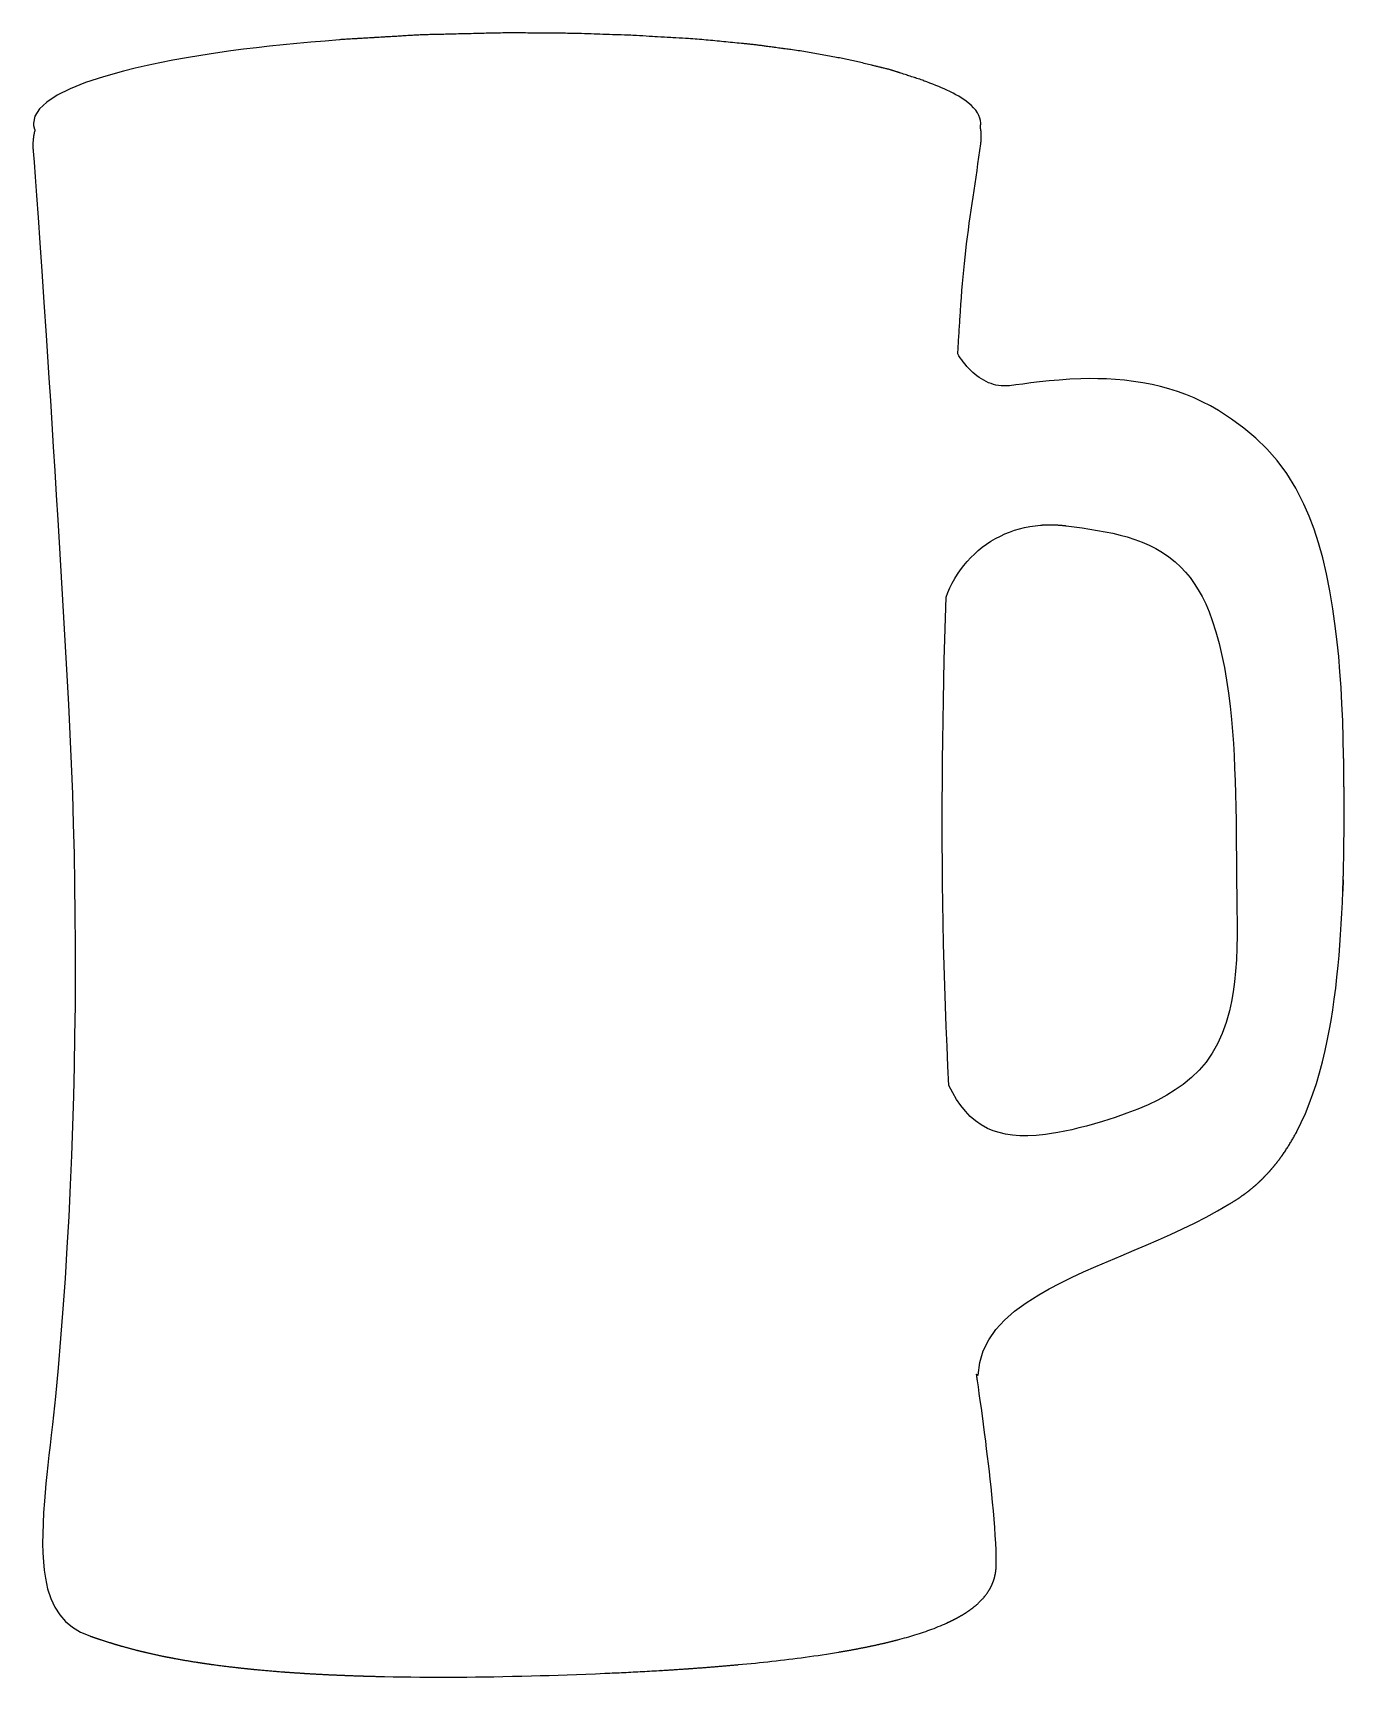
# Model space of a CAD drawing. Extents: x 464 to 953, y 401 to 1015.
import ezdxf

# ---------------------------------------------------------------- set-up
doc = ezdxf.new("R2010")
doc.units = 0
doc.header["$MEASUREMENT"] = 0
doc.layers.add('Poly', color=3, linetype='CONTINUOUS')

msp = doc.modelspace()

# ---------------------------------------------------------------- linework, layer by layer
at = {"layer": 'Poly', "color": 0, "true_color": 0x000000}
for points in [[(953.1621, 699.0547), (953.1621, 699.0557), (953.173961, 699.468155), (953.185553, 699.881278), (953.196887, 700.295081), (953.207975, 700.709575), (953.218829, 701.124772), (953.229459, 701.540684), (953.239879, 701.957323), (953.2501, 702.3747), (953.259467, 702.787899), (953.268788, 703.201731), (953.278014, 703.616173), (953.2871, 704.0312), (953.295998, 704.44679), (953.304663, 704.862919), (953.313045, 705.279563), (953.3211, 705.6967), (953.328883, 706.11027), (953.336491, 706.52445), (953.343934, 706.939192), (953.351225, 707.35445), (953.358375, 707.770177), (953.365397, 708.186325), (953.372301, 708.602848), (953.3791, 709.0197), (953.379573, 709.048274), (953.380819, 709.123606), (953.38258, 709.23011), (953.3846, 709.3522), (953.38662, 709.47429), (953.388381, 709.580794), (953.389627, 709.656126), (953.3901, 709.6847), (953.390487, 709.713317), (953.391506, 709.788763), (953.392948, 709.895427), (953.3946, 710.0177), (953.396252, 710.139973), (953.397694, 710.246638), (953.398713, 710.322083), (953.3991, 710.3507), (953.399487, 710.37936), (953.400506, 710.454919), (953.401948, 710.561743), (953.4036, 710.6842), (953.405252, 710.806657), (953.406694, 710.913481), (953.407713, 710.98904), (953.4081, 711.0177), (953.419346, 711.889579), (953.429819, 712.763731), (953.439495, 713.64018), (953.44835, 714.51895), (953.456362, 715.400063), (953.463506, 716.283544), (953.46976, 717.169415), (953.4751, 718.0577), (953.479973, 718.930282), (953.484084, 719.805044), (953.487422, 720.682009), (953.489975, 721.5612), (953.491731, 722.442641), (953.492678, 723.326356), (953.492805, 724.212368), (953.4921, 725.1007), (953.490936, 725.973655), (953.488975, 726.848778), (953.486264, 727.726081), (953.48285, 728.605575), (953.47878, 729.487272), (953.4741, 730.371184), (953.468858, 731.257323), (953.4631, 732.1457), (953.462928, 732.170751), (953.462475, 732.236794), (953.461834, 732.330165), (953.4611, 732.4372), (953.460366, 732.544235), (953.459725, 732.637606), (953.459272, 732.703649), (953.4591, 732.7287), (953.458885, 732.75388), (953.458319, 732.820263), (953.457518, 732.914114), (953.4566, 733.0217), (953.455682, 733.129286), (953.454881, 733.223138), (953.454315, 733.28952), (953.4541, 733.3147), (953.453928, 733.33988), (953.453475, 733.406263), (953.452834, 733.500114), (953.4521, 733.6077), (953.451366, 733.715286), (953.450725, 733.809138), (953.450272, 733.87552), (953.4501, 733.9007), (953.445971, 734.361389), (953.441819, 734.822466), (953.43762, 735.28394), (953.43335, 735.745825), (953.428987, 736.208132), (953.424506, 736.670872), (953.419885, 737.134057), (953.4151, 737.5977), (953.410174, 738.059606), (953.405131, 738.522075), (953.399948, 738.985106), (953.3946, 739.4487), (953.389065, 739.912856), (953.383319, 740.377575), (953.377338, 740.842856), (953.3711, 741.3087), (953.365047, 741.769573), (953.358866, 742.231184), (953.35252, 742.693522), (953.345975, 743.156575), (953.339196, 743.620331), (953.332147, 744.084778), (953.324793, 744.549905), (953.3171, 745.0157), (953.171612, 751.889218), (952.960381, 758.498841), (952.68376, 764.85105), (952.3421, 770.952325), (951.935752, 776.809147), (951.465069, 782.427997), (950.930401, 787.815354), (950.3321, 792.9777), (949.327821, 800.240159), (948.185553, 807.042434), (946.906528, 813.405749), (945.491975, 819.351325), (943.943125, 824.900386), (942.261209, 830.074153), (940.447457, 834.89385), (938.5031, 839.3807), (935.434305, 845.37495), (932.093928, 850.771637), (928.485731, 855.636669), (924.613475, 860.03595), (920.480922, 864.035387), (916.091834, 867.700888), (911.449973, 871.098356), (906.5591, 874.2937), (903.562688, 876.05421), (900.523491, 877.644716), (897.448692, 879.072682), (894.345475, 880.345575), (891.221024, 881.470858), (888.082522, 882.455997), (884.937153, 883.308456), (881.7921, 884.0357), (878.334332, 884.700837), (874.895209, 885.232919), (871.484375, 885.641954), (868.111475, 885.93795), (864.786153, 886.130915), (861.518053, 886.230856), (858.316821, 886.247782), (855.1921, 886.1917), (851.029625, 886.012827), (847.055741, 885.740403), (843.295629, 885.400596), (839.774475, 885.019575), (836.517461, 884.623507), (833.549772, 884.238559), (830.89659, 883.890901), (828.5831, 883.6067), (827.509215, 883.520134), (826.461897, 883.506106), (825.441274, 883.560751), (824.447475, 883.6802), (823.480629, 883.860587), (822.540866, 884.098044), (821.628313, 884.388704), (820.7431, 884.7287), (819.804129, 885.153325), (818.898334, 885.627263), (818.025891, 886.145356), (817.186975, 886.70245), (816.381762, 887.293388), (815.610428, 887.913013), (814.873149, 888.556169), (814.1701, 889.2177), (813.374352, 890.026329), (812.628303, 890.845106), (811.932246, 891.665243), (811.286475, 892.47795), (810.691282, 893.274438), (810.146959, 894.045919), (809.653801, 894.783602), (809.2121, 895.4787), (809.259026, 896.244221), (809.306069, 897.010059), (809.353252, 897.776249), (809.4006, 898.542825), (809.448135, 899.309823), (809.495881, 900.077278), (809.543862, 900.845225), (809.5921, 901.6137), (809.639862, 902.378938), (809.687881, 903.144669), (809.736135, 903.910915), (809.7846, 904.6777), (809.833252, 905.445048), (809.882069, 906.212981), (809.931026, 906.981524), (809.9801, 907.7507), (810.029364, 908.515655), (810.078897, 909.281278), (810.128688, 910.047581), (810.178725, 910.814575), (810.228996, 911.582272), (810.279491, 912.350684), (810.330196, 913.119823), (810.3811, 913.8897), (810.567289, 916.577886), (810.767553, 919.211122), (810.981059, 921.791929), (811.206975, 924.322825), (811.444469, 926.806331), (811.692709, 929.244966), (811.950864, 931.641249), (812.2181, 933.9977), (812.531067, 936.62745), (812.853397, 939.21295), (813.18386, 941.75795), (813.521225, 944.2662), (813.864262, 946.74145), (814.211741, 949.18745), (814.56243, 951.60795), (814.9151, 954.0067), (815.289573, 956.52852), (815.663506, 959.03445), (816.035424, 961.528942), (816.40385, 964.01645), (816.767307, 966.501427), (817.124319, 968.988325), (817.473409, 971.481598), (817.8131, 973.9857), (817.831381, 974.120702), (817.848725, 974.254966), (817.865131, 974.388503), (817.8806, 974.521325), (817.895131, 974.653444), (817.908725, 974.784872), (817.921381, 974.91562), (817.9331, 975.0457), (817.945293, 975.181032), (817.956397, 975.315544), (817.966446, 975.449259), (817.975475, 975.5822), (817.98352, 975.714391), (817.990616, 975.845856), (817.996797, 975.976618), (818.0021, 976.1067), (818.006508, 976.24203), (818.009991, 976.376528), (818.012559, 976.510206), (818.014225, 976.643075), (818.015, 976.775147), (818.014897, 976.906434), (818.013926, 977.036948), (818.0121, 977.1667), (818.009289, 977.299354), (818.005366, 977.431059), (818.00034, 977.561804), (817.994225, 977.691575), (817.987032, 977.820362), (817.978772, 977.948153), (817.969457, 978.074936), (817.9591, 978.2007), (817.946914, 978.332186), (817.933616, 978.462653), (817.919215, 978.592112), (817.903725, 978.720575), (817.887157, 978.848054), (817.869522, 978.974559), (817.850832, 979.100104), (817.8311, 979.2247), (817.809168, 979.353983), (817.786147, 979.482341), (817.762071, 979.609784), (817.736975, 979.736325), (817.710895, 979.861975), (817.683866, 979.986747), (817.655922, 980.110651), (817.6271, 980.2337), (817.639422, 980.291077), (817.651616, 980.348466), (817.663645, 980.405878), (817.675475, 980.463325), (817.687071, 980.520819), (817.698397, 980.578372), (817.709418, 980.635995), (817.7201, 980.6937), (817.730034, 980.751452), (817.739569, 980.809216), (817.748682, 980.867003), (817.75735, 980.924825), (817.765549, 980.982694), (817.773256, 981.040622), (817.780448, 981.09862), (817.7871, 981.1567), (817.793098, 981.21487), (817.798334, 981.273122), (817.802797, 981.331444), (817.806475, 981.389825), (817.809356, 981.448253), (817.811428, 981.506716), (817.81268, 981.565202), (817.8131, 981.6237), (817.736993, 982.609134), (817.510053, 983.587419), (817.134356, 984.558157), (816.611975, 985.52095), (815.944985, 986.475399), (815.135459, 987.421106), (814.185473, 988.357673), (813.0971, 989.2847), (812.301172, 989.893397), (811.446053, 990.497653), (810.532364, 991.097339), (809.560725, 991.692325), (808.531758, 992.282483), (807.446084, 992.867684), (806.304325, 993.4478), (805.1071, 994.0227), (804.139225, 994.465848), (803.138537, 994.905763), (802.105319, 995.342395), (801.03985, 995.7757), (799.942412, 996.20563), (798.813288, 996.632138), (797.652756, 997.055177), (796.4611, 997.4747), (796.4711, 997.5047), (796.4811, 997.5347), (796.4911, 997.5647), (796.362452, 997.606423), (796.023288, 997.716419), (795.54378, 997.87193), (794.9941, 998.0502), (794.44442, 998.22847), (793.964913, 998.383981), (793.625748, 998.493977), (793.4971, 998.5357), (793.368409, 998.577423), (793.029131, 998.687419), (792.549463, 998.84293), (791.9996, 999.0212), (791.449737, 999.19947), (790.970069, 999.354981), (790.630791, 999.464977), (790.5021, 999.5067), (790.373366, 999.548552), (790.033975, 999.658887), (789.554147, 999.81488), (789.0041, 999.9937), (788.454053, 1000.17252), (787.974225, 1000.328513), (787.634834, 1000.438848), (787.5061, 1000.4807), (787.314227, 1000.538218), (787.121053, 1000.598091), (786.926496, 1000.66005), (786.730475, 1000.723825), (786.532907, 1000.789147), (786.333709, 1000.855747), (786.132801, 1000.923354), (785.9301, 1000.9917), (785.737631, 1001.057106), (785.543475, 1001.1227), (785.347631, 1001.188294), (785.1501, 1001.2537), (784.950881, 1001.318731), (784.749975, 1001.3832), (784.547381, 1001.446919), (784.3431, 1001.5097), (784.147998, 1001.567987), (783.951163, 1001.624997), (783.752545, 1001.680577), (783.5521, 1001.734575), (783.34978, 1001.786839), (783.145538, 1001.837216), (782.939327, 1001.885554), (782.7311, 1001.9317), (782.649674, 1001.951423), (782.435006, 1002.003419), (782.13151, 1002.07693), (781.7836, 1002.1612), (781.43569, 1002.24547), (781.132194, 1002.318981), (780.917526, 1002.370977), (780.8361, 1002.3907), (780.75433, 1002.410552), (780.538756, 1002.462888), (780.233979, 1002.53688), (779.8846, 1002.6217), (779.535221, 1002.70652), (779.230444, 1002.780512), (779.01487, 1002.832848), (778.9331, 1002.8527), (778.851202, 1002.872595), (778.635288, 1002.925044), (778.33003, 1002.999196), (777.9801, 1003.0842), (777.63017, 1003.169204), (777.324912, 1003.243356), (777.108998, 1003.295805), (777.0271, 1003.3157), (776.479504, 1003.449575), (775.925709, 1003.585513), (775.365704, 1003.723231), (774.799475, 1003.86245), (774.227012, 1004.002888), (773.648303, 1004.144263), (773.063336, 1004.286294), (772.4721, 1004.4287), (771.918559, 1004.560329), (771.359709, 1004.691794), (770.795586, 1004.822837), (770.226225, 1004.9532), (769.651661, 1005.082626), (769.071928, 1005.210856), (768.487063, 1005.337634), (767.8971, 1005.4627), (767.336053, 1005.578774), (766.770413, 1005.692856), (766.200178, 1005.804735), (765.62535, 1005.9142), (765.045928, 1006.02104), (764.461913, 1006.125044), (763.873303, 1006.226001), (763.2801, 1006.3237), (762.613309, 1006.440542), (761.941959, 1006.560559), (761.266086, 1006.683366), (760.585725, 1006.808575), (759.900911, 1006.9358), (759.211678, 1007.064653), (758.518063, 1007.194749), (757.8201, 1007.3257), (757.151289, 1007.450708), (756.478366, 1007.575762), (755.80134, 1007.700536), (755.120225, 1007.8247), (754.435032, 1007.947927), (753.745772, 1008.069888), (753.052457, 1008.190255), (752.3551, 1008.3087), (751.68085, 1008.420782), (751.00285, 1008.530356), (750.3211, 1008.637165), (749.6356, 1008.74095), (748.94635, 1008.841454), (748.25335, 1008.938419), (747.5566, 1009.031587), (746.8561, 1009.1207), (746.727194, 1009.138188), (746.38735, 1009.184294), (745.906881, 1009.249477), (745.3561, 1009.3242), (744.805319, 1009.398923), (744.32485, 1009.464106), (743.985006, 1009.510212), (743.8561, 1009.5277), (743.726979, 1009.545317), (743.386569, 1009.591763), (742.905299, 1009.657427), (742.3536, 1009.7327), (741.801901, 1009.807973), (741.320631, 1009.873638), (740.980221, 1009.920083), (740.8511, 1009.9377), (740.721979, 1009.95536), (740.381569, 1010.001919), (739.900299, 1010.067743), (739.3486, 1010.1432), (738.796901, 1010.218657), (738.315631, 1010.284481), (737.975221, 1010.33104), (737.8461, 1010.3487), (737.456565, 1010.401845), (737.066444, 1010.454731), (736.675713, 1010.50729), (736.28435, 1010.55945), (735.89233, 1010.611141), (735.499631, 1010.662294), (735.106229, 1010.712837), (734.7121, 1010.7627), (734.321727, 1010.811821), (733.930616, 1010.860169), (733.538778, 1010.90772), (733.146225, 1010.95445), (732.752969, 1011.000337), (732.359022, 1011.045356), (731.964395, 1011.089485), (731.5691, 1011.1327), (731.177604, 1011.1746), (730.785381, 1011.215528), (730.392455, 1011.255448), (729.99885, 1011.294325), (729.604588, 1011.332124), (729.209694, 1011.368809), (728.81419, 1011.404346), (728.4181, 1011.4387), (727.601821, 1011.51337), (726.783491, 1011.590184), (725.963121, 1011.66885), (725.140725, 1011.749075), (724.316313, 1011.830565), (723.489897, 1011.913028), (722.661489, 1011.996171), (721.8311, 1012.0797), (721.011963, 1012.161874), (720.191069, 1012.243966), (719.36844, 1012.325706), (718.5441, 1012.406825), (717.718073, 1012.487054), (716.890381, 1012.566122), (716.061049, 1012.643761), (715.2301, 1012.7197), (714.409555, 1012.792218), (713.587428, 1012.862591), (712.763731, 1012.93055), (711.938475, 1012.995825), (711.111672, 1013.058147), (710.283334, 1013.117247), (709.453473, 1013.172854), (708.6221, 1013.2247), (708.32901, 1013.241973), (707.556319, 1013.287513), (706.463893, 1013.351895), (705.2116, 1013.4257), (703.959307, 1013.499505), (702.866881, 1013.563888), (702.09419, 1013.609427), (701.8011, 1013.6267), (701.507967, 1013.643973), (700.735163, 1013.689513), (699.642577, 1013.753895), (698.3901, 1013.8277), (697.137623, 1013.901505), (696.045038, 1013.965888), (695.272233, 1014.011427), (694.9791, 1014.0287), (694.68558, 1014.046016), (693.911756, 1014.091669), (692.817729, 1014.156212), (691.5636, 1014.2302), (690.309471, 1014.304188), (689.215444, 1014.368731), (688.44162, 1014.414384), (688.1481, 1014.4317), (687.854194, 1014.441841), (687.07935, 1014.468575), (685.983881, 1014.506372), (684.7281, 1014.5497), (683.472319, 1014.593028), (682.37685, 1014.630825), (681.602006, 1014.657559), (681.3081, 1014.6677), (681.014538, 1014.677841), (680.2406, 1014.704575), (679.146413, 1014.742372), (677.8921, 1014.7857), (676.637788, 1014.829028), (675.5436, 1014.866825), (674.769663, 1014.893559), (674.4761, 1014.9037), (674.182495, 1014.913798), (673.408444, 1014.940419), (672.314096, 1014.978055), (671.0596, 1015.0212), (669.805104, 1015.064345), (668.710756, 1015.101981), (667.936705, 1015.128602), (667.6431, 1015.1387), (666.811829, 1015.156952), (665.981553, 1015.173528), (665.152332, 1015.188534), (664.324225, 1015.202075), (663.497289, 1015.214257), (662.671584, 1015.225184), (661.847168, 1015.234964), (661.0241, 1015.2437), (660.191604, 1015.251546), (659.360631, 1015.258653), (658.531205, 1015.265128), (657.70335, 1015.271075), (656.877088, 1015.2766), (656.052444, 1015.281809), (655.22944, 1015.286807), (654.4081, 1015.2917), (653.575088, 1015.296641), (652.744069, 1015.301794), (651.915065, 1015.307274), (651.0881, 1015.3132), (650.263198, 1015.319688), (649.440381, 1015.326856), (648.619674, 1015.334821), (647.8011, 1015.3437), (647.019797, 1015.357134), (646.240428, 1015.367544), (645.463051, 1015.375095), (644.687725, 1015.37995), (643.914508, 1015.382274), (643.143459, 1015.382231), (642.374637, 1015.379985), (641.6081, 1015.3757), (640.825205, 1015.369028), (640.044819, 1015.360388), (639.26701, 1015.349966), (638.49185, 1015.33795), (637.719409, 1015.324528), (636.949756, 1015.309888), (636.182963, 1015.294216), (635.4191, 1015.2777), (634.633955, 1015.260016), (633.852069, 1015.241606), (633.07351, 1015.22268), (632.29835, 1015.20345), (631.526659, 1015.184126), (630.758506, 1015.164919), (629.993963, 1015.14604), (629.2331, 1015.1277), (628.994752, 1015.122028), (628.366381, 1015.107075), (627.477995, 1015.085934), (626.4596, 1015.0617), (625.441205, 1015.037466), (624.552819, 1015.016325), (623.924448, 1015.001372), (623.6861, 1014.9957), (623.447967, 1014.989942), (622.820163, 1014.974763), (621.932577, 1014.953302), (620.9151, 1014.9287), (619.897623, 1014.904098), (619.010037, 1014.882638), (618.382233, 1014.867458), (618.1441, 1014.8617), (617.906053, 1014.855942), (617.278475, 1014.840763), (616.391209, 1014.819302), (615.3741, 1014.7947), (614.356991, 1014.770098), (613.469725, 1014.748638), (612.842147, 1014.733458), (612.6041, 1014.7277), (612.003539, 1014.721319), (611.407116, 1014.711341), (610.81484, 1014.698011), (610.226725, 1014.681575), (609.642782, 1014.66228), (609.063022, 1014.640372), (608.487457, 1014.616096), (607.9161, 1014.5897), (607.314748, 1014.559423), (606.718225, 1014.527294), (606.126577, 1014.493618), (605.53985, 1014.4587), (604.958092, 1014.422845), (604.38135, 1014.386356), (603.80967, 1014.34954), (603.2431, 1014.3127), (602.637481, 1014.273106), (602.037897, 1014.234075), (601.444383, 1014.195981), (600.856975, 1014.1592), (600.275707, 1014.124106), (599.700616, 1014.091075), (599.131735, 1014.060481), (598.5691, 1014.0327), (598.41394, 1014.023505), (598.004881, 1013.999262), (597.426557, 1013.964989), (596.7636, 1013.9257), (596.100643, 1013.886411), (595.522319, 1013.852138), (595.11326, 1013.827895), (594.9581, 1013.8187), (594.803455, 1013.809505), (594.395756, 1013.785263), (593.819354, 1013.750989), (593.1586, 1013.7117), (592.497846, 1013.672411), (591.921444, 1013.638138), (591.513745, 1013.613895), (591.3591, 1013.6047), (591.204284, 1013.595505), (590.796131, 1013.571263), (590.219088, 1013.536989), (589.5576, 1013.4977), (588.896112, 1013.458411), (588.319069, 1013.424138), (587.910916, 1013.399895), (587.7561, 1013.3907), (587.621049, 1013.382708), (587.265006, 1013.361638), (586.761635, 1013.331848), (586.1846, 1013.2977), (585.607565, 1013.263552), (585.104194, 1013.233763), (584.748151, 1013.212692), (584.6131, 1013.2047), (584.478092, 1013.196622), (584.122163, 1013.175325), (583.618952, 1013.145216), (583.0421, 1013.1107), (582.465248, 1013.076184), (581.962038, 1013.046075), (581.606108, 1013.024778), (581.4711, 1013.0167), (581.336178, 1013.008579), (580.980475, 1012.987169), (580.477584, 1012.956899), (579.9011, 1012.9222), (579.324616, 1012.887501), (578.821725, 1012.857231), (578.466022, 1012.835821), (578.3311, 1012.8277), (578.3341, 1012.7937), (578.3361, 1012.7597), (578.3391, 1012.7267), (572.931508, 1012.322696), (567.612991, 1011.886606), (562.386934, 1011.419063), (557.256725, 1010.9207), (552.22575, 1010.392149), (547.297397, 1009.834044), (542.475051, 1009.247016), (537.7621, 1008.6317), (532.077899, 1007.830999), (526.573616, 1006.988966), (521.255731, 1006.106831), (516.130725, 1005.185825), (511.205079, 1004.227179), (506.485272, 1003.232122), (501.977786, 1002.201886), (497.6891, 1001.1377), (490.16161, 999.025263), (483.493116, 996.802763), (477.728207, 994.478544), (472.911475, 992.06095), (469.087508, 989.558325), (466.300897, 986.979013), (464.596231, 984.331356), (464.0181, 981.6237), (464.019356, 981.51354), (464.023084, 981.403544), (464.029227, 981.293688), (464.037725, 981.18395), (464.04852, 981.074305), (464.061553, 980.964731), (464.076766, 980.855204), (464.0941, 980.7457), (464.112791, 980.63812), (464.133569, 980.530622), (464.156362, 980.423194), (464.1811, 980.315825), (464.207713, 980.208503), (464.236131, 980.101216), (464.266284, 979.993952), (464.2981, 979.8867), (464.330387, 979.782493), (464.364209, 979.678356), (464.399508, 979.574266), (464.436225, 979.4702), (464.474301, 979.366134), (464.513678, 979.262044), (464.554297, 979.157907), (464.5961, 979.0537), (464.510153, 978.749888), (464.428647, 978.440638), (464.351711, 978.125856), (464.279475, 977.80545), (464.212067, 977.479325), (464.149616, 977.147388), (464.09225, 976.809544), (464.0401, 976.4657), (463.998354, 976.153546), (463.960944, 975.836528), (463.927987, 975.514565), (463.8996, 975.187575), (463.875901, 974.855475), (463.857006, 974.518184), (463.843034, 974.17562), (463.8341, 973.8277), (463.830502, 973.512081), (463.831006, 973.192184), (463.835682, 972.867952), (463.8446, 972.539325), (463.85783, 972.206245), (463.875444, 971.868653), (463.89751, 971.526491), (463.9241, 971.1797), (464.246485, 967.144493), (464.666616, 961.604106), (465.176207, 954.658266), (465.766975, 946.4067), (466.430633, 936.949134), (467.158897, 926.385294), (467.943481, 914.814907), (468.7761, 902.3377), (469.291713, 894.510661), (469.819631, 886.417888), (470.358096, 878.08052), (470.90535, 869.5197), (471.459635, 860.756567), (472.019194, 851.812263), (472.582268, 842.707927), (473.1471, 833.4647), (473.656842, 825.025001), (474.165225, 816.504981), (474.670983, 807.920134), (475.17285, 799.28595), (475.669561, 790.617923), (476.15985, 781.931544), (476.642452, 773.242305), (477.1161, 764.5657), (477.676551, 753.487932), (478.165084, 742.349497), (478.582344, 731.161444), (478.928975, 719.934825), (479.205621, 708.68069), (479.412928, 697.410091), (479.551539, 686.134077), (479.6221, 674.8637), (479.625168, 663.46852), (479.559834, 652.101887), (479.426789, 640.775286), (479.226725, 629.5002), (478.960332, 618.288114), (478.628303, 607.150513), (478.231329, 596.09888), (477.7701, 585.1447), (477.196692, 573.353276), (476.548834, 561.705372), (475.827454, 550.215788), (475.033475, 538.899325), (474.167825, 527.770784), (473.231428, 516.844966), (472.225211, 506.136671), (471.1501, 495.6607), (470.679748, 491.71547), (470.230538, 487.875169), (469.805233, 484.139259), (469.4066, 480.5072), (469.037405, 476.978454), (468.700413, 473.552481), (468.398389, 470.228743), (468.1341, 467.0067), (467.838932, 462.766403), (467.626381, 458.713887), (467.503502, 454.847841), (467.47735, 451.16695), (467.554979, 447.669903), (467.743444, 444.355388), (468.049799, 441.222091), (468.4811, 438.2687), (469.347799, 434.285604), (470.516444, 430.677309), (472.008854, 427.439679), (473.84685, 424.568575), (476.052252, 422.059862), (478.646881, 419.909403), (481.652557, 418.113061), (485.0911, 416.6667), (485.117655, 416.657462), (485.187662, 416.633106), (485.286639, 416.598673), (485.4001, 416.5592), (485.513561, 416.519727), (485.612538, 416.485294), (485.682545, 416.460938), (485.7091, 416.4517), (485.735784, 416.442548), (485.806131, 416.418419), (485.905588, 416.384305), (486.0196, 416.3452), (486.133612, 416.306095), (486.233069, 416.271981), (486.303416, 416.247852), (486.3301, 416.2387), (486.356913, 416.229505), (486.4276, 416.205263), (486.527538, 416.170989), (486.6421, 416.1317), (486.756663, 416.092411), (486.8566, 416.058138), (486.927288, 416.033895), (486.9541, 416.0247), (486.960803, 416.022423), (486.978475, 416.016419), (487.003459, 416.00793), (487.0321, 415.9982), (487.060741, 415.98847), (487.085725, 415.979981), (487.103397, 415.973977), (487.1101, 415.9717), (487.116846, 415.969423), (487.134631, 415.963419), (487.159776, 415.95493), (487.1886, 415.9452), (487.217424, 415.93547), (487.242569, 415.926981), (487.260354, 415.920977), (487.2671, 415.9187), (487.273889, 415.916423), (487.291787, 415.910419), (487.317092, 415.90193), (487.3461, 415.8922), (487.375108, 415.88247), (487.400413, 415.873981), (487.418311, 415.867977), (487.4251, 415.8657), (487.447788, 415.858009), (487.5076, 415.837731), (487.592163, 415.809063), (487.6891, 415.7762), (487.786038, 415.743337), (487.8706, 415.714669), (487.930413, 415.694391), (487.9531, 415.6867), (487.976174, 415.678966), (488.037006, 415.658575), (488.12301, 415.629747), (488.2216, 415.5967), (488.32019, 415.563653), (488.406194, 415.534825), (488.467026, 415.514434), (488.4901, 415.5067), (488.513475, 415.498966), (488.5751, 415.478575), (488.662225, 415.449747), (488.7621, 415.4167), (488.861975, 415.383653), (488.9491, 415.354825), (489.010725, 415.334434), (489.0341, 415.3267), (489.04076, 415.324466), (489.058319, 415.318575), (489.083143, 415.310247), (489.1116, 415.3007), (489.140057, 415.291153), (489.164881, 415.282825), (489.18244, 415.276934), (489.1891, 415.2747), (489.195803, 415.272509), (489.213475, 415.266731), (489.238459, 415.258563), (489.2671, 415.2492), (489.295741, 415.239837), (489.320725, 415.231669), (489.338397, 415.225891), (489.3451, 415.2237), (489.351846, 415.221509), (489.369631, 415.215731), (489.394776, 415.207563), (489.4236, 415.1982), (489.452424, 415.188837), (489.477569, 415.180669), (489.495354, 415.174891), (489.5021, 415.1727), (489.683321, 415.112741), (489.865491, 415.052841), (490.048621, 414.992964), (490.232725, 414.933075), (490.417813, 414.873139), (490.603897, 414.813122), (490.790989, 414.752987), (490.9791, 414.6927), (491.161731, 414.634526), (491.345147, 414.576247), (491.529383, 414.51785), (491.714475, 414.459325), (491.900457, 414.400659), (492.087366, 414.341841), (492.275235, 414.282858), (492.4641, 414.2237), (492.647524, 414.166696), (492.831803, 414.109669), (493.01695, 414.052595), (493.202975, 413.99545), (493.389891, 413.938212), (493.577709, 413.880856), (493.766442, 413.82336), (493.9561, 413.7657), (493.963276, 413.763509), (493.982194, 413.757731), (494.00894, 413.749563), (494.0396, 413.7402), (494.07026, 413.730837), (494.097006, 413.722669), (494.115924, 413.716891), (494.1231, 413.7147), (494.130319, 413.712595), (494.14935, 413.707044), (494.176256, 413.699196), (494.2071, 413.6902), (494.237944, 413.681204), (494.26485, 413.673356), (494.283881, 413.667805), (494.2911, 413.6657), (494.312143, 413.659038), (494.333256, 413.652528), (494.354416, 413.646136), (494.3756, 413.639825), (494.396784, 413.633561), (494.417944, 413.627309), (494.439057, 413.621034), (494.4601, 413.6147), (494.543487, 413.589577), (494.627131, 413.564466), (494.71101, 413.539378), (494.7951, 413.514325), (494.879377, 413.489319), (494.963819, 413.464372), (495.048401, 413.439495), (495.1331, 413.4147), (495.16219, 413.406106), (495.238881, 413.38345), (495.347307, 413.351419), (495.4716, 413.3147), (495.595893, 413.277981), (495.704319, 413.24595), (495.78101, 413.223294), (495.8101, 413.2147), (495.839362, 413.206235), (495.916506, 413.183919), (496.025573, 413.152368), (496.1506, 413.1162), (496.275627, 413.080032), (496.384694, 413.048481), (496.461838, 413.026165), (496.4911, 413.0177), (496.498061, 413.01568), (496.516413, 413.010356), (496.542358, 413.002829), (496.5721, 412.9942), (496.601842, 412.985571), (496.627788, 412.978044), (496.646139, 412.97272), (496.6531, 412.9707), (496.660061, 412.96868), (496.678413, 412.963356), (496.704358, 412.955829), (496.7341, 412.9472), (496.763842, 412.938571), (496.789787, 412.931044), (496.808139, 412.92572), (496.8151, 412.9237), (496.822147, 412.921723), (496.840725, 412.916512), (496.866991, 412.909145), (496.8971, 412.9007), (496.927209, 412.892255), (496.953475, 412.884887), (496.972053, 412.879677), (496.9791, 412.8777), (497.200959, 412.814655), (497.424038, 412.751528), (497.648334, 412.688331), (497.87385, 412.625075), (498.100584, 412.561772), (498.328537, 412.498434), (498.557709, 412.435073), (498.7881, 412.3717), (499.011414, 412.310573), (499.235866, 412.249434), (499.461465, 412.188272), (499.688225, 412.127075), (499.916157, 412.065831), (500.145272, 412.004528), (500.375582, 411.943155), (500.6071, 411.8817), (500.831538, 411.822493), (501.0571, 411.763356), (501.283788, 411.704266), (501.5116, 411.6452), (501.740538, 411.586134), (501.9706, 411.527044), (502.201788, 411.467907), (502.4341, 411.4087), (502.442006, 411.406723), (502.46285, 411.401513), (502.492319, 411.394145), (502.5261, 411.3857), (502.559881, 411.377255), (502.58935, 411.369888), (502.610194, 411.364677), (502.6181, 411.3627), (502.626049, 411.360723), (502.647006, 411.355513), (502.676635, 411.348145), (502.7106, 411.3397), (502.744565, 411.331255), (502.774194, 411.323887), (502.795151, 411.318677), (502.8031, 411.3167), (502.811049, 411.31468), (502.832006, 411.309356), (502.861635, 411.301829), (502.8956, 411.2932), (502.929565, 411.284571), (502.959194, 411.277044), (502.980151, 411.27172), (502.9881, 411.2697), (503.091276, 411.244114), (503.194569, 411.218388), (503.298002, 411.192567), (503.4016, 411.1667), (503.505385, 411.140833), (503.609381, 411.115013), (503.713612, 411.089286), (503.8181, 411.0637), (503.921694, 411.038202), (504.025475, 411.012716), (504.129444, 410.987253), (504.2336, 410.961825), (504.337944, 410.936444), (504.442475, 410.911122), (504.547194, 410.88587), (504.6521, 410.8607), (504.756399, 410.835534), (504.860803, 410.810309), (504.965325, 410.785061), (505.069975, 410.759825), (505.174766, 410.734636), (505.279709, 410.709528), (505.384817, 410.684538), (505.4901, 410.6597), (505.498608, 410.65768), (505.521038, 410.652356), (505.552748, 410.644829), (505.5891, 410.6362), (505.625452, 410.627571), (505.657162, 410.620044), (505.679592, 410.61472), (505.6881, 410.6127), (505.71252, 410.606413), (505.737022, 410.600278), (505.761594, 410.594261), (505.786225, 410.588325), (505.810903, 410.582436), (505.835616, 410.576559), (505.860352, 410.570659), (505.8851, 410.5647), (505.893651, 410.56268), (505.916194, 410.557356), (505.948065, 410.549829), (505.9846, 410.5412), (506.021135, 410.532571), (506.053006, 410.525044), (506.075549, 410.51972), (506.0841, 410.5177), (506.35401, 410.454413), (506.625256, 410.391278), (506.897862, 410.328261), (507.17185, 410.265325), (507.447245, 410.202436), (507.724069, 410.139559), (508.002346, 410.076659), (508.2821, 410.0137), (508.553508, 409.953329), (508.826241, 409.892981), (509.100309, 409.83268), (509.375725, 409.77245), (509.6525, 409.712313), (509.930647, 409.652294), (510.210176, 409.592415), (510.4911, 409.5327), (510.763961, 409.474622), (511.038053, 409.416637), (511.313387, 409.358747), (511.589975, 409.30095), (511.867829, 409.243247), (512.146959, 409.185638), (512.427379, 409.128122), (512.7091, 409.0707), (512.718811, 409.068723), (512.744412, 409.063512), (512.780608, 409.056145), (512.8221, 409.0477), (512.863592, 409.039255), (512.899788, 409.031888), (512.925389, 409.026677), (512.9351, 409.0247), (512.944897, 409.022723), (512.970725, 409.017513), (513.007241, 409.010145), (513.0491, 409.0017), (513.090959, 408.993255), (513.127475, 408.985887), (513.153303, 408.980677), (513.1631, 408.9787), (513.191598, 408.973362), (513.220084, 408.967872), (513.248547, 408.962264), (513.276975, 408.956575), (513.305356, 408.950839), (513.333678, 408.945091), (513.36193, 408.939366), (513.3901, 408.9337), (513.515489, 408.908577), (513.641147, 408.883466), (513.767063, 408.858378), (513.893225, 408.833325), (514.019621, 408.808319), (514.146241, 408.783372), (514.273071, 408.758495), (514.4001, 408.7337), (514.44367, 408.725278), (514.558538, 408.703075), (514.720936, 408.671684), (514.9071, 408.6357), (515.093264, 408.599716), (515.255662, 408.568325), (515.37053, 408.546122), (515.4141, 408.5377), (515.457842, 408.529364), (515.573162, 408.507388), (515.736202, 408.476317), (515.9231, 408.4407), (516.109998, 408.405083), (516.273037, 408.374013), (516.388358, 408.352036), (516.4321, 408.3437), (516.442155, 408.341809), (516.468663, 408.336825), (516.506139, 408.329778), (516.5491, 408.3217), (516.592061, 408.313622), (516.629537, 408.306575), (516.656045, 408.301591), (516.6661, 408.2997), (516.676112, 408.297852), (516.702506, 408.292981), (516.739823, 408.286095), (516.7826, 408.2782), (516.825377, 408.270305), (516.862694, 408.263419), (516.889088, 408.258548), (516.8991, 408.2567), (516.909198, 408.254809), (516.935819, 408.249825), (516.973455, 408.242778), (517.0166, 408.2347), (517.059745, 408.226622), (517.097381, 408.219575), (517.124002, 408.214591), (517.1341, 408.2127), (517.460444, 408.152417), (517.788475, 408.092309), (518.118194, 408.032366), (518.4496, 407.972575), (518.782694, 407.912925), (519.117475, 407.853403), (519.453944, 407.793999), (519.7921, 407.7347), (520.120315, 407.677749), (520.450194, 407.620903), (520.781713, 407.564175), (521.11485, 407.507575), (521.44958, 407.451116), (521.785881, 407.394809), (522.123729, 407.338667), (522.4631, 407.2827), (522.792725, 407.228417), (523.12385, 407.174309), (523.456475, 407.120366), (523.7906, 407.066575), (524.126225, 407.012925), (524.46335, 406.959403), (524.801975, 406.905999), (525.1421, 406.8527), (525.154217, 406.850852), (525.186163, 406.845981), (525.231327, 406.839095), (525.2831, 406.8312), (525.334873, 406.823305), (525.380037, 406.816419), (525.411983, 406.811548), (525.4241, 406.8097), (525.43626, 406.807809), (525.468319, 406.802825), (525.513643, 406.795778), (525.5656, 406.7877), (525.617557, 406.779622), (525.662881, 406.772575), (525.69494, 406.767591), (525.7071, 406.7657), (525.742723, 406.760735), (525.778334, 406.755606), (525.813922, 406.750337), (525.849475, 406.74495), (525.884981, 406.73947), (525.920428, 406.733919), (525.955805, 406.728321), (525.9911, 406.7227), (526.141661, 406.699827), (526.292584, 406.676966), (526.44386, 406.654128), (526.595475, 406.631325), (526.747418, 406.608569), (526.899678, 406.585872), (527.052243, 406.563245), (527.2051, 406.5407), (527.356409, 406.517913), (527.508069, 406.495278), (527.660057, 406.472761), (527.81235, 406.450325), (527.964924, 406.427936), (528.117756, 406.405559), (528.270823, 406.383159), (528.4241, 406.3607), (528.576116, 406.33862), (528.728413, 406.316622), (528.880991, 406.294694), (529.03385, 406.272825), (529.186991, 406.251003), (529.340413, 406.229216), (529.494116, 406.207452), (529.6481, 406.1857), (529.660131, 406.183981), (529.69185, 406.17945), (529.736694, 406.173044), (529.7881, 406.1657), (529.839506, 406.158356), (529.88435, 406.15195), (529.916069, 406.147419), (529.9281, 406.1457), (529.940045, 406.143981), (529.971538, 406.13945), (530.016061, 406.133044), (530.0671, 406.1257), (530.118139, 406.118356), (530.162663, 406.11195), (530.194155, 406.107419), (530.2061, 406.1057), (530.218217, 406.104024), (530.250163, 406.099606), (530.295327, 406.09336), (530.3471, 406.0862), (530.398873, 406.07904), (530.444038, 406.072794), (530.475983, 406.068376), (530.4881, 406.0667), (530.879789, 406.012749), (531.273366, 405.958903), (531.66884, 405.905175), (532.066225, 405.851575), (532.465532, 405.798116), (532.866772, 405.744809), (533.269957, 405.691667), (533.6751, 405.6387), (534.068618, 405.588456), (534.463928, 405.538247), (534.861043, 405.488108), (535.259975, 405.438075), (535.660735, 405.388182), (536.063334, 405.338466), (536.467786, 405.28896), (536.8741, 405.2397), (537.269401, 405.192171), (537.666319, 405.144841), (538.064877, 405.097721), (538.4651, 405.050825), (538.86701, 405.004163), (539.270631, 404.957747), (539.675987, 404.911589), (540.0831, 404.8657), (540.126647, 404.860538), (540.170287, 404.855528), (540.214022, 404.850636), (540.25785, 404.845825), (540.301772, 404.841061), (540.345788, 404.836309), (540.389897, 404.831534), (540.4341, 404.8267), (540.449311, 404.825024), (540.489413, 404.820606), (540.546108, 404.81436), (540.6111, 404.8072), (540.676092, 404.80004), (540.732787, 404.793794), (540.772889, 404.789376), (540.7881, 404.7877), (540.803311, 404.786024), (540.843412, 404.781606), (540.900108, 404.77536), (540.9651, 404.7682), (541.030092, 404.76104), (541.086788, 404.754794), (541.126889, 404.750376), (541.1421, 404.7487), (541.203803, 404.741997), (541.366475, 404.724325), (541.596459, 404.699341), (541.8601, 404.6707), (542.123741, 404.642059), (542.353725, 404.617075), (542.516397, 404.599403), (542.5781, 404.5927), (542.640018, 404.586212), (542.803256, 404.569106), (543.034041, 404.544923), (543.2986, 404.5172), (543.563159, 404.489477), (543.793944, 404.465294), (543.957182, 404.448188), (544.0191, 404.4417), (544.081319, 404.435427), (544.24535, 404.418888), (544.477256, 404.395505), (544.7431, 404.3687), (545.008944, 404.341895), (545.24085, 404.318512), (545.404881, 404.301973), (545.4671, 404.2957), (545.481752, 404.294196), (545.520381, 404.290231), (545.574995, 404.284626), (545.6376, 404.2782), (545.700205, 404.271774), (545.754819, 404.266169), (545.793448, 404.262204), (545.8081, 404.2607), (545.822752, 404.259196), (545.861381, 404.255231), (545.915995, 404.249626), (545.9786, 404.2432), (546.041205, 404.236774), (546.095819, 404.231169), (546.134448, 404.227204), (546.1491, 404.2257), (546.163838, 404.224239), (546.202694, 404.220388), (546.257627, 404.214942), (546.3206, 404.2087), (546.383573, 404.202458), (546.438506, 404.197013), (546.477362, 404.193161), (546.4921, 404.1917), (546.955221, 404.146839), (547.420569, 404.102247), (547.88812, 404.057913), (548.35785, 404.013825), (548.829737, 403.969971), (549.303756, 403.926341), (549.779885, 403.882921), (550.2581, 403.8397), (550.723336, 403.798587), (551.190553, 403.757731), (551.659762, 403.71711), (552.130975, 403.6767), (552.604204, 403.636477), (553.079459, 403.596419), (553.556754, 403.556501), (554.0361, 403.5167), (554.502791, 403.478921), (554.971381, 403.441341), (555.441893, 403.403971), (555.91435, 403.366825), (556.388776, 403.329913), (556.865194, 403.293247), (557.343627, 403.256839), (557.8241, 403.2207), (557.844424, 403.219196), (557.898006, 403.215231), (557.97376, 403.209626), (558.0606, 403.2032), (558.14744, 403.196774), (558.223194, 403.191169), (558.276776, 403.187204), (558.2971, 403.1857), (558.317596, 403.184239), (558.371631, 403.180387), (558.448026, 403.174942), (558.5356, 403.1687), (558.623174, 403.162458), (558.699569, 403.157013), (558.753604, 403.153161), (558.7741, 403.1517), (558.794596, 403.150239), (558.848631, 403.146388), (558.925026, 403.140942), (559.0126, 403.1347), (559.100174, 403.128458), (559.176569, 403.123013), (559.230604, 403.119161), (559.2511, 403.1177), (559.321182, 403.112759), (559.505944, 403.099731), (559.767159, 403.081313), (560.0666, 403.0602), (560.366041, 403.039087), (560.627256, 403.020669), (560.812018, 403.007641), (560.8821, 403.0027), (561.085493, 402.988497), (561.289178, 402.974388), (561.493168, 402.960372), (561.697475, 402.94645), (561.90211, 402.932622), (562.107084, 402.918887), (562.312411, 402.905247), (562.5181, 402.8917), (562.588655, 402.887102), (562.774662, 402.874981), (563.037639, 402.857845), (563.3391, 402.8382), (563.640561, 402.818555), (563.903538, 402.801419), (564.089545, 402.789298), (564.1601, 402.7847), (564.179694, 402.783497), (564.23135, 402.780325), (564.304381, 402.775841), (564.3881, 402.7707), (564.471819, 402.765559), (564.54485, 402.761075), (564.596506, 402.757903), (564.6161, 402.7567), (564.672772, 402.752909), (564.729538, 402.749059), (564.786397, 402.745186), (564.84335, 402.741325), (564.900397, 402.737511), (564.957538, 402.733778), (565.014772, 402.730163), (565.0721, 402.7267), (565.091823, 402.725454), (565.143819, 402.722169), (565.21733, 402.717524), (565.3016, 402.7122), (565.38587, 402.706876), (565.459381, 402.702231), (565.511377, 402.698946), (565.5311, 402.6977), (565.800254, 402.681245), (566.069959, 402.664872), (566.340204, 402.648569), (566.610975, 402.632325), (566.882262, 402.616128), (567.154053, 402.599966), (567.426336, 402.583827), (567.6991, 402.5677), (567.969758, 402.551997), (568.240991, 402.536388), (568.512809, 402.520872), (568.785225, 402.50545), (569.05825, 402.490122), (569.331897, 402.474888), (569.606176, 402.459747), (569.8811, 402.4447), (570.151383, 402.429792), (570.422241, 402.415059), (570.693684, 402.400491), (570.965725, 402.386075), (571.238375, 402.3718), (571.511647, 402.357653), (571.785551, 402.343624), (572.0601, 402.3297), (572.062721, 402.329571), (572.069631, 402.329231), (572.079401, 402.328751), (572.0906, 402.3282), (572.101799, 402.327649), (572.111569, 402.327169), (572.118479, 402.326829), (572.1211, 402.3267), (572.1831, 402.3237), (572.185721, 402.323571), (572.192631, 402.323231), (572.202401, 402.322751), (572.2136, 402.3222), (572.224799, 402.321649), (572.234569, 402.321169), (572.241479, 402.320829), (572.2441, 402.3207), (572.511844, 402.306958), (572.780303, 402.29345), (573.049442, 402.28013), (573.319225, 402.26695), (573.589618, 402.253864), (573.860584, 402.240825), (574.13209, 402.227786), (574.4041, 402.2147), (574.672086, 402.20204), (574.940553, 402.189544), (575.209512, 402.177188), (575.478975, 402.16495), (575.748954, 402.152805), (576.019459, 402.140731), (576.290504, 402.128704), (576.5621, 402.1167), (576.831914, 402.105034), (577.102116, 402.093309), (577.372715, 402.081561), (577.643725, 402.069825), (577.915157, 402.058136), (578.187022, 402.046528), (578.459332, 402.035038), (578.7321, 402.0237), (578.759127, 402.022626), (578.830381, 402.019794), (578.93112, 402.01579), (579.0466, 402.0112), (579.16208, 402.00661), (579.262819, 402.002606), (579.334073, 401.999774), (579.3611, 401.9987), (579.388299, 401.997626), (579.460006, 401.994794), (579.561385, 401.99079), (579.6776, 401.9862), (579.793815, 401.98161), (579.895194, 401.977606), (579.966901, 401.974774), (579.9941, 401.9737), (580.021385, 401.972669), (580.093319, 401.96995), (580.195018, 401.966106), (580.3116, 401.9617), (580.428182, 401.957294), (580.529881, 401.95345), (580.601815, 401.950731), (580.6291, 401.9497), (580.853495, 401.94079), (581.078194, 401.932044), (581.303221, 401.923438), (581.5286, 401.91495), (581.754354, 401.906555), (581.980506, 401.898231), (582.20708, 401.889954), (582.4341, 401.8817), (582.511873, 401.87895), (582.716913, 401.8717), (583.006795, 401.86145), (583.3391, 401.8497), (583.671405, 401.83795), (583.961288, 401.8277), (584.166327, 401.82045), (584.2441, 401.8177), (584.322131, 401.815079), (584.52785, 401.808169), (584.818694, 401.798399), (585.1521, 401.7872), (585.485506, 401.776001), (585.77635, 401.766231), (585.982069, 401.759321), (586.0601, 401.7567), (586.087256, 401.755841), (586.15885, 401.753575), (586.260069, 401.750372), (586.3761, 401.7467), (586.492131, 401.743028), (586.59335, 401.739825), (586.664944, 401.737559), (586.6921, 401.7367), (586.719299, 401.735798), (586.791006, 401.733419), (586.892385, 401.730055), (587.0086, 401.7262), (587.124815, 401.722345), (587.226194, 401.718981), (587.297901, 401.716602), (587.3251, 401.7157), (587.404604, 401.713735), (587.484131, 401.711606), (587.563705, 401.709337), (587.64335, 401.70695), (587.723088, 401.70447), (587.802944, 401.701919), (587.88294, 401.699321), (587.9631, 401.6967), (588.261371, 401.68779), (588.559959, 401.679044), (588.858899, 401.670438), (589.158225, 401.66195), (589.457973, 401.653555), (589.758178, 401.645231), (590.058875, 401.636954), (590.3601, 401.6287), (590.659256, 401.62054), (590.958975, 401.612544), (591.259256, 401.604688), (591.5601, 401.59695), (591.861506, 401.589305), (592.163475, 401.581731), (592.466006, 401.574204), (592.7691, 401.5667), (593.067555, 401.559579), (593.366678, 401.552481), (593.666481, 401.54543), (593.966975, 401.53845), (594.268172, 401.531563), (594.570084, 401.524794), (594.872723, 401.518165), (595.1761, 401.5117), (595.1761, 401.5127), (595.1751, 401.5127), (598.387469, 401.450962), (601.660553, 401.399419), (604.995067, 401.358329), (608.391725, 401.32795), (611.851243, 401.30854), (615.374334, 401.300356), (618.961715, 401.303657), (622.6141, 401.3187), (625.86243, 401.341602), (629.161491, 401.373669), (632.511762, 401.415063), (635.913725, 401.46595), (639.36786, 401.526493), (642.874647, 401.596856), (646.434567, 401.677204), (650.0481, 401.7677), (653.322092, 401.857628), (656.639537, 401.955747), (660.000764, 402.062186), (663.4061, 402.177075), (666.855873, 402.300542), (670.350413, 402.432716), (673.890045, 402.573725), (677.4751, 402.7237), (678.360854, 402.762139), (679.242881, 402.800966), (680.121205, 402.84019), (680.99585, 402.879825), (681.866838, 402.919882), (682.734194, 402.960372), (683.59794, 403.001307), (684.4581, 403.0427), (685.343102, 403.085352), (686.224366, 403.128544), (687.101903, 403.172251), (687.975725, 403.21645), (688.845844, 403.261118), (689.712272, 403.306231), (690.57502, 403.351766), (691.4341, 403.3977), (692.318684, 403.445889), (693.199459, 403.494466), (694.076461, 403.54344), (694.949725, 403.592825), (695.819286, 403.642632), (696.685178, 403.692872), (697.547438, 403.743557), (698.4061, 403.7947), (698.405627, 403.794657), (698.404381, 403.794544), (698.40262, 403.794384), (698.4006, 403.7942), (698.39858, 403.794016), (698.396819, 403.793856), (698.395573, 403.793743), (698.3951, 403.7937), (698.39467, 403.793657), (698.393538, 403.793544), (698.391936, 403.793384), (698.3901, 403.7932), (698.388264, 403.793016), (698.386663, 403.792856), (698.38553, 403.792743), (698.3851, 403.7927), (698.38467, 403.792657), (698.383538, 403.792544), (698.381936, 403.792384), (698.3801, 403.7922), (698.378264, 403.792016), (698.376662, 403.791856), (698.37553, 403.791743), (698.3751, 403.7917), (698.37828, 403.791915), (698.386663, 403.792481), (698.398514, 403.793282), (698.4121, 403.7942), (698.425686, 403.795118), (698.437538, 403.795919), (698.44592, 403.796485), (698.4491, 403.7967), (698.452194, 403.796872), (698.46035, 403.797325), (698.471881, 403.797966), (698.4851, 403.7987), (698.498319, 403.799434), (698.50985, 403.800075), (698.518006, 403.800528), (698.5211, 403.8007), (698.52428, 403.800872), (698.532663, 403.801325), (698.544514, 403.801966), (698.5581, 403.8027), (698.571686, 403.803434), (698.583537, 403.804075), (698.59192, 403.804528), (698.5951, 403.8047), (698.999303, 403.829409), (699.402663, 403.854059), (699.805178, 403.878686), (700.20685, 403.903325), (700.607678, 403.928011), (701.007662, 403.952778), (701.406803, 403.977663), (701.8051, 404.0027), (702.208926, 404.028206), (702.611897, 404.053747), (703.014, 404.079358), (703.415225, 404.105075), (703.815559, 404.130932), (704.214991, 404.156966), (704.613508, 404.18321), (705.0111, 404.2097), (705.414508, 404.236372), (705.816991, 404.263137), (706.218559, 404.289997), (706.619225, 404.31695), (707.019, 404.343997), (707.417897, 404.371138), (707.815926, 404.398372), (708.2131, 404.4257), (708.221135, 404.426302), (708.242319, 404.427887), (708.272268, 404.43013), (708.3066, 404.4327), (708.340932, 404.43527), (708.370881, 404.437513), (708.392065, 404.439098), (708.4001, 404.4397), (708.408135, 404.440259), (708.429319, 404.441731), (708.459268, 404.443813), (708.4936, 404.4462), (708.527932, 404.448587), (708.557881, 404.450669), (708.579065, 404.452141), (708.5871, 404.4527), (708.595135, 404.453259), (708.616319, 404.454731), (708.646268, 404.456813), (708.6806, 404.4592), (708.714932, 404.461587), (708.744881, 404.463669), (708.766065, 404.465141), (708.7741, 404.4657), (709.155891, 404.492372), (709.536991, 404.519137), (709.917364, 404.545997), (710.296975, 404.57295), (710.675789, 404.599997), (711.053772, 404.627138), (711.430887, 404.654372), (711.8071, 404.6817), (712.18843, 404.70987), (712.568928, 404.738122), (712.948606, 404.766444), (713.327475, 404.794825), (713.705547, 404.823253), (714.082834, 404.851716), (714.459348, 404.880202), (714.8351, 404.9087), (715.215764, 404.937954), (715.595725, 404.967231), (715.974936, 404.996555), (716.35335, 405.02595), (716.73092, 405.055438), (717.1076, 405.085044), (717.483342, 405.11479), (717.8581, 405.1447), (717.864846, 405.145259), (717.882631, 405.146731), (717.907776, 405.148813), (717.9366, 405.1512), (717.965424, 405.153587), (717.990569, 405.155669), (718.008354, 405.157141), (718.0151, 405.1577), (718.021803, 405.158259), (718.039475, 405.159731), (718.064459, 405.161813), (718.0931, 405.1642), (718.121741, 405.166587), (718.146725, 405.168669), (718.164397, 405.170141), (718.1711, 405.1707), (718.177803, 405.171216), (718.195475, 405.172575), (718.220459, 405.174497), (718.2491, 405.1767), (718.277741, 405.178903), (718.302725, 405.180825), (718.320397, 405.182184), (718.3271, 405.1827), (718.692303, 405.212329), (719.056662, 405.241981), (719.420178, 405.27168), (719.78285, 405.30145), (720.144678, 405.331313), (720.505662, 405.361294), (720.865803, 405.391415), (721.2251, 405.4217), (721.590258, 405.452497), (721.954491, 405.483388), (722.317809, 405.514372), (722.680225, 405.54545), (723.04175, 405.576622), (723.402397, 405.607887), (723.762176, 405.639247), (724.1211, 405.6707), (724.48551, 405.702622), (724.849006, 405.734638), (725.211612, 405.766747), (725.57335, 405.79895), (725.934245, 405.831247), (726.294319, 405.863637), (726.653596, 405.896122), (727.0121, 405.9287), (727.015323, 405.929001), (727.023819, 405.929794), (727.03583, 405.930915), (727.0496, 405.9322), (727.06337, 405.933485), (727.075381, 405.934606), (727.083877, 405.935399), (727.0871, 405.9357), (727.090366, 405.936044), (727.098975, 405.93695), (727.111147, 405.938231), (727.1251, 405.9397), (727.139053, 405.941169), (727.151225, 405.94245), (727.159834, 405.943356), (727.1631, 405.9437), (727.166366, 405.944001), (727.174975, 405.944794), (727.187147, 405.945915), (727.2011, 405.9472), (727.215053, 405.948485), (727.227225, 405.949606), (727.235834, 405.950399), (727.2391, 405.9507), (728.864317, 406.102057), (730.471522, 406.255372), (732.060797, 406.410632), (733.632225, 406.567825), (735.185887, 406.72694), (736.721866, 406.887966), (738.240243, 407.050889), (739.7411, 407.2157), (741.371293, 407.399489), (742.980709, 407.585575), (744.569477, 407.773911), (746.137725, 407.96445), (747.685582, 408.157145), (749.213178, 408.35195), (750.720641, 408.548817), (752.2081, 408.7477), (753.845379, 408.972179), (755.458084, 409.199341), (757.046391, 409.429151), (758.610475, 409.661575), (760.150512, 409.896577), (761.666678, 410.134122), (763.159149, 410.374175), (764.6281, 410.6167), (764.630893, 410.617173), (764.638256, 410.618419), (764.648666, 410.62018), (764.6606, 410.6222), (764.672534, 410.62422), (764.682944, 410.625981), (764.690307, 410.627227), (764.6931, 410.6277), (764.695979, 410.62813), (764.703569, 410.629262), (764.714299, 410.630864), (764.7266, 410.6327), (764.738901, 410.634536), (764.749631, 410.636137), (764.757221, 410.63727), (764.7601, 410.6377), (764.762893, 410.638173), (764.770256, 410.639419), (764.780666, 410.64118), (764.7926, 410.6432), (764.804534, 410.64522), (764.814944, 410.646981), (764.822307, 410.648227), (764.8251, 410.6487), (765.074147, 410.690458), (765.322537, 410.73245), (765.570272, 410.77463), (765.81735, 410.81695), (766.063772, 410.859364), (766.309538, 410.901825), (766.554647, 410.944286), (766.7991, 410.9867), (767.047727, 411.029874), (767.295616, 411.073153), (767.542778, 411.11655), (767.789225, 411.160075), (768.034969, 411.203741), (768.280022, 411.247559), (768.524395, 411.291542), (768.7681, 411.3357), (769.016348, 411.380372), (769.263834, 411.425138), (769.510547, 411.469997), (769.756475, 411.51495), (770.001606, 411.559997), (770.245928, 411.605138), (770.48943, 411.650372), (770.7321, 411.6957), (770.735967, 411.69643), (770.746163, 411.698356), (770.760577, 411.701079), (770.7771, 411.7042), (770.793623, 411.707321), (770.808038, 411.710044), (770.818233, 411.71197), (770.8221, 411.7127), (770.825924, 411.713388), (770.836006, 411.7152), (770.85026, 411.717763), (770.8666, 411.7207), (770.88294, 411.723637), (770.897194, 411.7262), (770.907276, 411.728012), (770.9111, 411.7287), (770.914924, 411.72943), (770.925006, 411.731356), (770.93926, 411.734079), (770.9556, 411.7372), (770.97194, 411.740321), (770.986194, 411.743044), (770.996276, 411.74497), (771.0001, 411.7457), (771.230397, 411.7892), (771.460037, 411.8327), (771.689022, 411.8762), (771.91735, 411.9197), (772.145022, 411.9632), (772.372038, 412.0067), (772.598397, 412.0502), (772.8241, 412.0937), (773.05369, 412.13903), (773.282694, 412.184278), (773.511088, 412.229456), (773.73885, 412.274575), (773.965955, 412.319647), (774.192381, 412.364684), (774.418104, 412.409698), (774.6431, 412.4547), (774.872557, 412.501202), (775.101194, 412.547716), (775.329034, 412.594253), (775.5561, 412.640825), (775.782416, 412.687444), (776.008006, 412.734122), (776.232893, 412.78087), (776.4571, 412.8277), (776.5421, 412.8447), (776.545795, 412.845516), (776.555537, 412.847669), (776.569311, 412.850712), (776.5851, 412.8542), (776.600889, 412.857688), (776.614663, 412.860731), (776.624405, 412.862884), (776.6281, 412.8637), (776.7131, 412.8817), (776.927694, 412.926747), (777.141725, 412.971888), (777.355194, 413.017122), (777.5681, 413.06245), (777.780444, 413.107872), (777.992225, 413.153388), (778.203444, 413.198997), (778.4141, 413.2447), (778.628272, 413.291577), (778.841788, 413.338466), (779.054647, 413.385378), (779.26685, 413.432325), (779.478397, 413.479319), (779.689288, 413.526372), (779.899522, 413.573495), (780.1091, 413.6207), (780.323182, 413.669075), (780.536444, 413.71745), (780.748909, 413.765825), (780.9606, 413.8142), (781.171541, 413.862575), (781.381756, 413.91095), (781.591268, 413.959325), (781.8001, 414.0077), (781.80242, 414.008259), (781.808538, 414.009731), (781.817186, 414.011813), (781.8271, 414.0142), (781.837014, 414.016587), (781.845663, 414.018669), (781.85178, 414.020141), (781.8541, 414.0207), (781.85642, 414.021259), (781.862538, 414.022731), (781.871186, 414.024813), (781.8811, 414.0272), (781.891014, 414.029587), (781.899662, 414.031669), (781.90578, 414.033141), (781.9081, 414.0337), (781.910463, 414.034259), (781.916694, 414.035731), (781.925502, 414.037813), (781.9356, 414.0402), (781.945698, 414.042587), (781.954506, 414.044669), (781.960737, 414.046141), (781.9631, 414.0467), (782.164569, 414.093997), (782.365475, 414.141388), (782.565819, 414.188872), (782.7656, 414.23645), (782.964819, 414.284122), (783.163475, 414.331888), (783.361569, 414.379747), (783.5591, 414.4277), (783.76052, 414.476827), (783.961272, 414.525966), (784.161344, 414.575128), (784.360725, 414.624325), (784.559403, 414.673569), (784.757366, 414.722872), (784.954602, 414.772245), (785.1511, 414.8217), (785.351481, 414.872329), (785.551334, 414.922981), (785.750602, 414.97368), (785.949225, 415.02445), (786.147145, 415.075313), (786.344303, 415.126294), (786.540641, 415.177415), (786.7361, 415.2287), (786.736916, 415.228915), (786.739069, 415.229481), (786.742112, 415.230282), (786.7456, 415.2312), (786.749088, 415.232118), (786.752131, 415.232919), (786.754284, 415.233485), (786.7551, 415.2337), (786.755873, 415.233915), (786.757912, 415.234481), (786.760795, 415.235282), (786.7641, 415.2362), (786.767405, 415.237118), (786.770287, 415.237919), (786.772327, 415.238485), (786.7731, 415.2387), (786.773959, 415.238915), (786.776225, 415.239481), (786.779428, 415.240282), (786.7831, 415.2412), (786.786772, 415.242118), (786.789975, 415.242919), (786.792241, 415.243485), (786.7931, 415.2437), (787.638036, 415.46772), (788.470397, 415.692794), (789.290266, 415.918946), (790.097725, 416.1462), (790.892856, 416.374579), (791.675741, 416.604106), (792.446461, 416.834805), (793.2051, 417.0667), (794.04569, 417.329106), (794.871069, 417.592825), (795.681401, 417.857856), (796.47685, 418.1242), (797.25758, 418.391856), (798.023756, 418.660825), (798.775541, 418.931106), (799.5131, 419.2027), (800.345916, 419.517323), (801.160006, 419.833434), (801.95558, 420.151022), (802.73285, 420.470075), (803.492026, 420.790581), (804.233319, 421.112528), (804.95694, 421.435905), (805.6631, 421.7607), (805.664174, 421.761259), (805.667006, 421.762731), (805.67101, 421.764813), (805.6756, 421.7672), (805.68019, 421.769587), (805.684194, 421.771669), (805.687026, 421.773141), (805.6881, 421.7737), (805.7151, 421.7857), (805.7411, 421.7977), (805.857403, 421.85212), (805.973084, 421.906622), (806.08818, 421.961194), (806.202725, 422.015825), (806.316754, 422.070503), (806.430303, 422.125216), (806.543407, 422.179952), (806.6561, 422.2347), (806.770612, 422.29029), (806.884631, 422.346044), (806.998135, 422.401938), (807.1111, 422.45795), (807.223502, 422.514055), (807.335319, 422.570231), (807.446526, 422.626454), (807.5571, 422.6827), (807.670071, 422.740077), (807.782491, 422.797466), (807.894371, 422.854878), (808.005725, 422.912325), (808.116563, 422.969819), (808.226897, 423.027372), (808.336739, 423.084995), (808.4461, 423.1427), (808.447776, 423.143602), (808.452194, 423.145981), (808.45844, 423.149345), (808.4656, 423.1532), (808.47276, 423.157055), (808.479006, 423.160419), (808.483424, 423.162798), (808.4851, 423.1637), (808.486776, 423.164559), (808.491194, 423.166825), (808.49744, 423.170028), (808.5046, 423.1737), (808.51176, 423.177372), (808.518006, 423.180575), (808.522424, 423.182841), (808.5241, 423.1837), (808.525776, 423.184602), (808.530194, 423.186981), (808.53644, 423.190345), (808.5436, 423.1942), (808.55076, 423.198055), (808.557006, 423.201419), (808.561424, 423.203798), (808.5631, 423.2047), (808.666323, 423.259493), (808.769006, 423.314356), (808.871174, 423.369266), (808.97285, 423.4242), (809.074057, 423.479134), (809.174819, 423.534044), (809.275159, 423.588907), (809.3751, 423.6437), (809.476493, 423.70028), (809.577428, 423.756778), (809.677918, 423.813206), (809.777975, 423.869575), (809.87761, 423.925897), (809.976834, 423.982184), (810.075661, 424.038448), (810.1741, 424.0947), (810.273661, 424.15245), (810.372834, 424.2102), (810.47161, 424.26795), (810.569975, 424.3257), (810.667918, 424.38345), (810.765428, 424.4412), (810.862493, 424.49895), (810.9591, 424.5567), (810.960776, 424.557731), (810.965194, 424.56045), (810.97144, 424.564294), (810.9786, 424.5687), (810.98576, 424.573106), (810.992006, 424.57695), (810.996424, 424.579669), (810.9981, 424.5807), (811.0361, 424.6037), (811.037776, 424.604731), (811.042194, 424.60745), (811.04844, 424.611294), (811.0556, 424.6157), (811.06276, 424.620106), (811.069006, 424.62395), (811.073424, 424.626669), (811.0751, 424.6277), (811.166788, 424.683204), (811.2581, 424.738731), (811.349038, 424.794305), (811.4396, 424.84995), (811.529787, 424.905688), (811.6196, 424.961544), (811.709038, 425.01754), (811.7981, 425.0737), (811.888243, 425.130413), (811.977928, 425.187278), (812.067168, 425.244261), (812.155975, 425.301325), (812.24436, 425.358436), (812.332334, 425.415559), (812.419911, 425.472659), (812.5071, 425.5297), (812.595411, 425.587872), (812.683334, 425.646138), (812.77086, 425.704497), (812.857975, 425.76295), (812.944668, 425.821497), (813.030928, 425.880138), (813.116743, 425.938872), (813.2021, 425.9977), (813.203432, 425.998602), (813.206944, 426.000981), (813.211909, 426.004345), (813.2176, 426.0082), (813.223291, 426.012055), (813.228256, 426.015419), (813.231768, 426.017798), (813.2331, 426.0187), (813.234432, 426.019645), (813.237944, 426.022138), (813.242909, 426.025661), (813.2486, 426.0297), (813.254291, 426.033739), (813.259256, 426.037262), (813.262768, 426.039755), (813.2641, 426.0407), (813.265389, 426.041602), (813.268787, 426.043981), (813.273592, 426.047345), (813.2791, 426.0512), (813.284608, 426.055055), (813.289413, 426.058419), (813.292811, 426.060798), (813.2941, 426.0617), (813.376368, 426.11903), (813.458178, 426.176278), (813.539543, 426.233456), (813.620475, 426.290575), (813.700985, 426.347647), (813.781084, 426.404684), (813.860786, 426.461698), (813.9401, 426.5187), (814.020866, 426.5772), (814.101163, 426.6357), (814.180991, 426.6942), (814.26035, 426.7527), (814.339241, 426.8112), (814.417663, 426.8697), (814.495616, 426.9282), (814.5731, 426.9867), (814.651661, 427.04637), (814.729834, 427.106122), (814.80761, 427.165944), (814.884975, 427.225825), (814.961918, 427.285753), (815.038428, 427.345716), (815.114493, 427.405702), (815.1901, 427.4657), (815.2021, 427.4747), (815.202616, 427.47513), (815.203975, 427.476262), (815.205897, 427.477864), (815.2081, 427.4797), (815.210303, 427.481536), (815.212225, 427.483137), (815.213584, 427.48427), (815.2141, 427.4847), (815.2251, 427.4937), (815.497502, 427.713259), (815.764256, 427.933169), (816.025432, 428.153407), (816.2811, 428.37395), (816.53133, 428.594774), (816.776194, 428.815856), (817.01576, 429.037173), (817.2501, 429.2587), (817.50043, 429.501509), (817.744491, 429.744669), (817.982387, 429.988157), (818.214225, 430.23195), (818.44011, 430.476024), (818.660147, 430.720356), (818.874442, 430.964923), (819.0831, 431.2097), (819.304737, 431.478339), (819.519694, 431.747247), (819.728041, 432.016413), (819.92985, 432.285825), (820.12519, 432.555471), (820.314131, 432.825341), (820.496745, 433.095421), (820.6731, 433.3657), (820.673659, 433.366602), (820.675131, 433.368981), (820.677213, 433.372345), (820.6796, 433.3762), (820.681987, 433.380055), (820.684069, 433.383419), (820.685541, 433.385798), (820.6861, 433.3867), (820.686745, 433.387688), (820.688444, 433.390294), (820.690846, 433.393977), (820.6936, 433.3982), (820.696354, 433.402423), (820.698756, 433.406106), (820.700455, 433.408712), (820.7011, 433.4097), (820.701745, 433.410602), (820.703444, 433.412981), (820.705846, 433.416345), (820.7086, 433.4202), (820.711354, 433.424055), (820.713756, 433.427419), (820.715455, 433.429798), (820.7161, 433.4307), (820.752379, 433.48878), (820.788459, 433.546778), (820.824329, 433.604706), (820.859975, 433.662575), (820.895387, 433.720397), (820.930553, 433.778184), (820.965461, 433.835948), (821.0001, 433.8937), (821.034789, 433.952243), (821.069116, 434.010856), (821.10309, 434.069516), (821.136725, 434.1282), (821.170032, 434.186884), (821.203022, 434.245544), (821.235707, 434.304157), (821.2681, 434.3627), (821.300959, 434.421952), (821.333538, 434.481216), (821.365834, 434.540503), (821.39785, 434.599825), (821.429584, 434.659194), (821.461037, 434.718622), (821.492209, 434.77812), (821.5231, 434.8377), (821.524088, 434.839505), (821.526694, 434.844263), (821.530377, 434.850989), (821.5346, 434.8587), (821.538823, 434.866411), (821.542506, 434.873138), (821.545112, 434.877895), (821.5461, 434.8797), (821.549055, 434.884663), (821.551928, 434.889778), (821.554731, 434.895011), (821.557475, 434.900325), (821.560172, 434.905686), (821.562834, 434.911059), (821.565473, 434.916409), (821.5681, 434.9217), (821.569088, 434.923505), (821.571694, 434.928263), (821.575377, 434.934989), (821.5796, 434.9427), (821.583823, 434.950411), (821.587506, 434.957137), (821.590112, 434.961895), (821.5911, 434.9637), (821.619547, 435.020327), (821.647866, 435.076966), (821.67602, 435.133628), (821.703975, 435.190325), (821.731696, 435.247069), (821.759147, 435.303872), (821.786293, 435.360745), (821.8131, 435.4177), (821.840334, 435.474702), (821.867287, 435.531716), (821.893959, 435.588753), (821.92035, 435.645825), (821.946459, 435.702944), (821.972287, 435.760122), (821.997834, 435.81737), (822.0231, 435.8747), (822.048463, 435.932452), (822.073569, 435.990216), (822.09844, 436.048003), (822.1231, 436.105825), (822.147573, 436.163694), (822.171881, 436.221622), (822.196049, 436.27962), (822.2201, 436.3377), (822.220959, 436.339848), (822.223225, 436.345513), (822.226428, 436.35352), (822.2301, 436.3627), (822.233772, 436.37188), (822.236975, 436.379887), (822.239241, 436.385552), (822.2401, 436.3877), (822.241002, 436.389891), (822.243381, 436.395669), (822.246745, 436.403837), (822.2506, 436.4132), (822.254455, 436.422563), (822.257819, 436.430731), (822.260198, 436.436509), (822.2611, 436.4387), (822.262002, 436.440891), (822.264381, 436.446669), (822.267745, 436.454837), (822.2716, 436.4642), (822.275455, 436.473563), (822.278819, 436.481731), (822.281198, 436.487509), (822.2821, 436.4897), (822.304131, 436.545618), (822.325975, 436.601606), (822.347631, 436.657641), (822.3691, 436.7137), (822.390381, 436.769759), (822.411475, 436.825794), (822.432381, 436.881782), (822.4531, 436.9377), (822.473588, 436.99428), (822.493819, 437.050778), (822.513815, 437.107206), (822.5336, 437.163575), (822.553198, 437.219897), (822.572631, 437.276184), (822.591924, 437.332448), (822.6111, 437.3887), (822.630459, 437.445655), (822.649538, 437.502528), (822.668334, 437.559331), (822.68685, 437.616075), (822.705084, 437.672772), (822.723038, 437.729434), (822.740709, 437.786073), (822.7581, 437.8427), (822.75883, 437.845192), (822.760756, 437.851762), (822.763479, 437.861052), (822.7666, 437.8717), (822.769721, 437.882348), (822.772444, 437.891638), (822.77437, 437.898208), (822.7751, 437.9007), (822.775873, 437.903192), (822.777913, 437.909762), (822.780795, 437.919052), (822.7841, 437.9297), (822.787405, 437.940348), (822.790287, 437.949637), (822.792327, 437.956208), (822.7931, 437.9587), (822.793788, 437.961149), (822.7956, 437.967606), (822.798162, 437.976735), (822.8011, 437.9872), (822.804038, 437.997665), (822.8066, 438.006794), (822.808413, 438.013251), (822.8091, 438.0157), (822.825506, 438.071532), (822.841725, 438.127294), (822.857756, 438.183009), (822.8736, 438.2387), (822.889256, 438.294391), (822.904725, 438.350106), (822.920006, 438.405868), (822.9351, 438.4617), (822.950379, 438.517247), (822.965459, 438.572888), (822.980329, 438.628622), (822.994975, 438.68445), (823.009387, 438.740372), (823.023553, 438.796388), (823.037461, 438.852497), (823.0511, 438.9087), (823.064549, 438.964661), (823.077881, 439.020763), (823.091073, 439.076958), (823.1041, 439.1332), (823.11694, 439.189442), (823.129569, 439.245638), (823.141963, 439.301739), (823.1541, 439.3577), (823.154616, 439.360192), (823.155975, 439.366763), (823.157897, 439.376052), (823.1601, 439.3867), (823.162303, 439.397348), (823.164225, 439.406638), (823.165584, 439.413208), (823.1661, 439.4157), (823.166616, 439.418149), (823.167975, 439.424606), (823.169897, 439.433735), (823.1721, 439.4442), (823.174303, 439.454665), (823.176225, 439.463794), (823.177584, 439.470251), (823.1781, 439.4727), (823.1891, 439.5317), (823.200961, 439.587288), (823.212553, 439.643028), (823.223887, 439.698886), (823.234975, 439.754825), (823.245829, 439.810811), (823.256459, 439.866809), (823.266879, 439.922784), (823.2771, 439.9787), (823.287463, 440.034905), (823.297569, 440.091028), (823.30744, 440.147081), (823.3171, 440.203075), (823.326573, 440.259022), (823.335881, 440.314934), (823.345049, 440.370823), (823.3541, 440.4267), (823.363006, 440.48295), (823.371725, 440.5392), (823.380256, 440.59545), (823.3886, 440.6517), (823.396756, 440.70795), (823.404725, 440.7642), (823.412506, 440.82045), (823.4201, 440.8767), (823.420401, 440.878805), (823.421194, 440.884356), (823.422315, 440.892204), (823.4236, 440.9012), (823.424885, 440.910196), (823.426006, 440.918044), (823.426799, 440.923595), (823.4271, 440.9257), (823.4321, 440.9757), (823.4381, 441.0257), (823.445463, 441.0827), (823.452569, 441.1397), (823.45944, 441.1967), (823.4661, 441.2537), (823.472573, 441.3107), (823.478881, 441.3677), (823.485049, 441.4247), (823.4911, 441.4817), (823.497338, 441.538413), (823.503319, 441.595278), (823.509065, 441.652261), (823.5146, 441.709325), (823.519948, 441.766436), (823.525131, 441.823559), (823.530174, 441.880659), (823.5351, 441.9377), (823.54017, 441.9947), (823.544913, 442.0517), (823.549373, 442.1087), (823.5536, 442.1657), (823.557639, 442.2227), (823.561537, 442.2797), (823.565342, 442.3367), (823.5691, 442.3937), (823.569186, 442.395075), (823.569412, 442.3987), (823.569733, 442.403825), (823.5701, 442.4097), (823.570467, 442.415575), (823.570787, 442.4207), (823.571014, 442.424325), (823.5711, 442.4257), (823.571143, 442.427118), (823.571256, 442.430856), (823.571416, 442.436141), (823.5716, 442.4422), (823.571784, 442.448259), (823.571944, 442.453544), (823.572057, 442.457282), (823.5721, 442.4587), (823.572186, 442.460032), (823.572413, 442.463544), (823.572733, 442.468509), (823.5731, 442.4742), (823.573467, 442.479891), (823.573788, 442.484856), (823.574014, 442.488368), (823.5741, 442.4897), (823.575131, 442.509981), (823.57785, 442.56345), (823.581694, 442.639044), (823.5861, 442.7257), (823.590506, 442.812356), (823.59435, 442.88795), (823.597069, 442.941419), (823.5981, 442.9617), (823.599971, 443.020903), (823.601819, 443.080013), (823.60362, 443.139028), (823.60535, 443.19795), (823.606987, 443.256778), (823.608506, 443.315512), (823.609885, 443.374153), (823.6111, 443.4327), (823.612176, 443.491946), (823.613147, 443.551169), (823.614, 443.610345), (823.614725, 443.66945), (823.615309, 443.728462), (823.615741, 443.787356), (823.616008, 443.84611), (823.6161, 443.9047), (823.590178, 446.213542), (823.514663, 448.713247), (823.392928, 451.385335), (823.22835, 454.211325), (823.024303, 457.172737), (822.784162, 460.251091), (822.511303, 463.427905), (822.2091, 466.6847), (821.933625, 469.485034), (821.641803, 472.318122), (821.335661, 475.172843), (821.017225, 478.038075), (820.688524, 480.902698), (820.351584, 483.755591), (820.008434, 486.585632), (819.6611, 489.3817), (819.248879, 492.622022), (818.837209, 495.781028), (818.429454, 498.840401), (818.028975, 501.781825), (817.639137, 504.586983), (817.263303, 507.237559), (816.904836, 509.715237), (816.5671, 512.0017), (816.55219, 512.102052), (816.537444, 512.202825), (816.522838, 512.303973), (816.50835, 512.40545), (816.493955, 512.507208), (816.479631, 512.6092), (816.465354, 512.71138), (816.4511, 512.8137), (816.446202, 512.84902), (816.433288, 512.942137), (816.41503, 513.073786), (816.3941, 513.2247), (816.37317, 513.375614), (816.354912, 513.507263), (816.341998, 513.60038), (816.3371, 513.6357), (816.332159, 513.670805), (816.319131, 513.763356), (816.300713, 513.894204), (816.2796, 514.0442), (816.258487, 514.194196), (816.240069, 514.325044), (816.227041, 514.417595), (816.2221, 514.4527), (816.249944, 514.433106), (816.277225, 514.414075), (816.303944, 514.395606), (816.3301, 514.3777), (816.355694, 514.360356), (816.380725, 514.343575), (816.405194, 514.327356), (816.4291, 514.3117), (816.458629, 514.292247), (816.487209, 514.273638), (816.514829, 514.255872), (816.541475, 514.23895), (816.567137, 514.222872), (816.591803, 514.207638), (816.615461, 514.193247), (816.6381, 514.1797), (816.68683, 514.150427), (816.729444, 514.125513), (816.765823, 514.104817), (816.79585, 514.0882), (816.819409, 514.07552), (816.836381, 514.066638), (816.846651, 514.061411), (816.8501, 514.0597), (817.426871, 518.804751), (818.750209, 523.207731), (820.767649, 527.298384), (823.426725, 531.10645), (826.674973, 534.661673), (830.459928, 537.993794), (834.729125, 541.132555), (839.4301, 544.1077), (843.340403, 546.321997), (847.454459, 548.469638), (851.747743, 550.564497), (856.195725, 552.62045), (860.773879, 554.651372), (865.457678, 556.671138), (870.222594, 558.693622), (875.0441, 560.7327), (879.575873, 562.664188), (884.11585, 564.633669), (888.644014, 566.652415), (893.14035, 568.7317), (897.584842, 570.882798), (901.957475, 573.116981), (906.238233, 575.445524), (910.4071, 577.8797), (910.567323, 577.970639), (910.727006, 578.061966), (910.886174, 578.15369), (911.04485, 578.245825), (911.203057, 578.338382), (911.360819, 578.431372), (911.518159, 578.524807), (911.6751, 578.6187), (911.832413, 578.713763), (911.98935, 578.8092), (912.145913, 578.905013), (912.3021, 579.0012), (912.457913, 579.097763), (912.61335, 579.1947), (912.768412, 579.292013), (912.9231, 579.3897), (913.07812, 579.488511), (913.232694, 579.587684), (913.386846, 579.68721), (913.5406, 579.787075), (913.693979, 579.887268), (913.847006, 579.987778), (913.999705, 580.088593), (914.1521, 580.1897), (914.203381, 580.22396), (914.254475, 580.258466), (914.305381, 580.293182), (914.3561, 580.328075), (914.406631, 580.363108), (914.456975, 580.398247), (914.507131, 580.433456), (914.5571, 580.4687), (914.574245, 580.481075), (914.619444, 580.5137), (914.683346, 580.559825), (914.7566, 580.6127), (914.829854, 580.665575), (914.893756, 580.7117), (914.938955, 580.744325), (914.9561, 580.7567), (914.973245, 580.769032), (915.018444, 580.801544), (915.082346, 580.847509), (915.1556, 580.9002), (915.228854, 580.952891), (915.292756, 580.998856), (915.337955, 581.031368), (915.3551, 581.0437), (915.454424, 581.113124), (915.553631, 581.182653), (915.652698, 581.2523), (915.7516, 581.322075), (915.850315, 581.391991), (915.948819, 581.462059), (916.047088, 581.532292), (916.1451, 581.6027), (916.243674, 581.673251), (916.342131, 581.743919), (916.440448, 581.814727), (916.5386, 581.8857), (916.636565, 581.95686), (916.734319, 582.028231), (916.831838, 582.099837), (916.9291, 582.1717), (917.026129, 582.243798), (917.122959, 582.316106), (917.219579, 582.388649), (917.315975, 582.46145), (917.412137, 582.534532), (917.508053, 582.607919), (917.603711, 582.681634), (917.6991, 582.7557), (917.75484, 582.799249), (917.810334, 582.842903), (917.865618, 582.886675), (917.920725, 582.930575), (917.975692, 582.974616), (918.030553, 583.018809), (918.085344, 583.063167), (918.1401, 583.1077), (918.194473, 583.15204), (918.248834, 583.196544), (918.303172, 583.241188), (918.357475, 583.28595), (918.411731, 583.330805), (918.465928, 583.375731), (918.520055, 583.420704), (918.5741, 583.4657), (918.628391, 583.511028), (918.682553, 583.556263), (918.736645, 583.601403), (918.790725, 583.64645), (918.844852, 583.691403), (918.899084, 583.736263), (918.953481, 583.781028), (919.0081, 583.8257), (919.094764, 583.897417), (919.181475, 583.969309), (919.268186, 584.041366), (919.35485, 584.113575), (919.44142, 584.185925), (919.52785, 584.258403), (919.614092, 584.330999), (919.7001, 584.4037), (919.78659, 584.476255), (919.872834, 584.549137), (919.958868, 584.622302), (920.044725, 584.6957), (920.130442, 584.769286), (920.216053, 584.843013), (920.301594, 584.916833), (920.3871, 584.9907), (920.471842, 585.064673), (920.556538, 585.138856), (920.641139, 585.213274), (920.7256, 585.28795), (920.809873, 585.362907), (920.893912, 585.438169), (920.97767, 585.513759), (921.0611, 585.5897), (921.113969, 585.637415), (921.166803, 585.685294), (921.219567, 585.733313), (921.272225, 585.78145), (921.324743, 585.82968), (921.377084, 585.877981), (921.429215, 585.926329), (921.4811, 585.9747), (921.533551, 586.023495), (921.585897, 586.072372), (921.638125, 586.121319), (921.690225, 586.170325), (921.742184, 586.219378), (921.793991, 586.268466), (921.845633, 586.317577), (921.8971, 586.3667), (921.914846, 586.383587), (921.961631, 586.428106), (922.027776, 586.491048), (922.1036, 586.5632), (922.179424, 586.635352), (922.245569, 586.698294), (922.292354, 586.742813), (922.3101, 586.7597), (922.392883, 586.838919), (922.475491, 586.918325), (922.557934, 586.997919), (922.640225, 587.0777), (922.722375, 587.157669), (922.804397, 587.237825), (922.886301, 587.318169), (922.9681, 587.3987), (923.049098, 587.479044), (923.130084, 587.559575), (923.211047, 587.640294), (923.291975, 587.7212), (923.372856, 587.802294), (923.453678, 587.883575), (923.53443, 587.965044), (923.6151, 588.0467), (923.695301, 588.128212), (923.775397, 588.209981), (923.855375, 588.291985), (923.935225, 588.3742), (924.014934, 588.456602), (924.094491, 588.539169), (924.173883, 588.621876), (924.2531, 588.7047), (924.269299, 588.721759), (924.312006, 588.766731), (924.372385, 588.830313), (924.4416, 588.9032), (924.510815, 588.976087), (924.571194, 589.039669), (924.613901, 589.084641), (924.6301, 589.1017), (924.677303, 589.15162), (924.724413, 589.201622), (924.771428, 589.251694), (924.81835, 589.301825), (924.865178, 589.352003), (924.911913, 589.402216), (924.958553, 589.452452), (925.0051, 589.5027), (925.051598, 589.55271), (925.098084, 589.602966), (925.144547, 589.653432), (925.190975, 589.704075), (925.237356, 589.754858), (925.283678, 589.805747), (925.32993, 589.856706), (925.3761, 589.9077), (925.45842, 589.998546), (925.540413, 590.089591), (925.622123, 590.180846), (925.7036, 590.272325), (925.784889, 590.364038), (925.866038, 590.455997), (925.947092, 590.548214), (926.0281, 590.6407), (926.108676, 590.733376), (926.189147, 590.826169), (926.2695, 590.919102), (926.349725, 591.0122), (926.429809, 591.105485), (926.509741, 591.198981), (926.589508, 591.292712), (926.6691, 591.3867), (926.748508, 591.480499), (926.827741, 591.574403), (926.906809, 591.668425), (926.985725, 591.762575), (927.0645, 591.856866), (927.143147, 591.951309), (927.221676, 592.045917), (927.3001, 592.1407), (927.313549, 592.156942), (927.349006, 592.199763), (927.399135, 592.260302), (927.4566, 592.3297), (927.514065, 592.399098), (927.564194, 592.459638), (927.599651, 592.502458), (927.6131, 592.5187), (927.626592, 592.534985), (927.662163, 592.577919), (927.712452, 592.638618), (927.7701, 592.7082), (927.827748, 592.777782), (927.878038, 592.838481), (927.913608, 592.881415), (927.9271, 592.8977), (927.965764, 592.945372), (928.004475, 592.993138), (928.043186, 593.040997), (928.08185, 593.08895), (928.12042, 593.136997), (928.15885, 593.185137), (928.197092, 593.233372), (928.2351, 593.2817), (928.323416, 593.393634), (928.411381, 593.505919), (928.499018, 593.618532), (928.58635, 593.73145), (928.673401, 593.844649), (928.760194, 593.958106), (928.846752, 594.071798), (928.9331, 594.1857), (929.019211, 594.299505), (929.105053, 594.413638), (929.190637, 594.528052), (929.275975, 594.6427), (929.361079, 594.757536), (929.445959, 594.872513), (929.530629, 594.987583), (929.6151, 595.1027), (929.69934, 595.218251), (929.783334, 595.333919), (929.867118, 595.449727), (929.950725, 595.5657), (930.034192, 595.68186), (930.117553, 595.798231), (930.200844, 595.914837), (930.2841, 596.0317), (930.309645, 596.067612), (930.335272, 596.103372), (930.360969, 596.139014), (930.386725, 596.174575), (930.412528, 596.210089), (930.438366, 596.245591), (930.464227, 596.281116), (930.4901, 596.3167), (930.499037, 596.328817), (930.5226, 596.360763), (930.555912, 596.405927), (930.5941, 596.4577), (930.632288, 596.509473), (930.6656, 596.554638), (930.689163, 596.586583), (930.6981, 596.5987), (930.723969, 596.63437), (930.749803, 596.670122), (930.775567, 596.705944), (930.801225, 596.741825), (930.826743, 596.777753), (930.852084, 596.813716), (930.877215, 596.849702), (930.9021, 596.8857), (931.12644, 597.213128), (931.349444, 597.542184), (931.571088, 597.872905), (931.79135, 598.205325), (932.010205, 598.539479), (932.227631, 598.875403), (932.443604, 599.213132), (932.6581, 599.5527), (932.868483, 599.888796), (933.077413, 600.226591), (933.284936, 600.566096), (933.4911, 600.907325), (933.695952, 601.250288), (933.899537, 601.594997), (934.101905, 601.941464), (934.3031, 602.2897), (934.499366, 602.633958), (934.694412, 602.979762), (934.888241, 603.327161), (935.08085, 603.6762), (935.272241, 604.026927), (935.462412, 604.379388), (935.651366, 604.73363), (935.8391, 605.0897), (935.839272, 605.090001), (935.839725, 605.090794), (935.840366, 605.091915), (935.8411, 605.0932), (935.841834, 605.094485), (935.842475, 605.095606), (935.842928, 605.096399), (935.8431, 605.0967), (935.843272, 605.097001), (935.843725, 605.097794), (935.844366, 605.098915), (935.8451, 605.1002), (935.845834, 605.101485), (935.846475, 605.102606), (935.846928, 605.103399), (935.8471, 605.1037), (935.847229, 605.104044), (935.847569, 605.10495), (935.848049, 605.106231), (935.8486, 605.1077), (935.849151, 605.109169), (935.849631, 605.11045), (935.849971, 605.111356), (935.8501, 605.1117), (935.850014, 605.111614), (935.849787, 605.111388), (935.849467, 605.111067), (935.8491, 605.1107), (935.848733, 605.110333), (935.848413, 605.110013), (935.848186, 605.109786), (935.8481, 605.1097), (935.8481, 605.109614), (935.8481, 605.109388), (935.8481, 605.109067), (935.8481, 605.1087), (935.8481, 605.108333), (935.8481, 605.108013), (935.8481, 605.107786), (935.8481, 605.1077), (935.848014, 605.107614), (935.847788, 605.107388), (935.847467, 605.107067), (935.8471, 605.1067), (935.846733, 605.106333), (935.846413, 605.106013), (935.846186, 605.105786), (935.8461, 605.1057), (937.491981, 608.411737), (939.039834, 611.853747), (940.492227, 615.430827), (941.851725, 619.142075), (943.120895, 622.986589), (944.302303, 626.963466), (945.398516, 631.071804), (946.4121, 635.3107), (947.199151, 638.961007), (947.931569, 642.701841), (948.610877, 646.532698), (949.2386, 650.453075), (949.81626, 654.462468), (950.345381, 658.560372), (950.827487, 662.746284), (951.2641, 667.0197), (951.607252, 670.798284), (951.918131, 674.642059), (952.197745, 678.550686), (952.4471, 682.523825), (952.667205, 686.561136), (952.859069, 690.662278), (953.023698, 694.826913), (953.1621, 699.0547), (953.023698, 694.826913), (953.1621, 699.0547)], [(805.9111, 622.1937), (805.539135, 629.46769), (805.196631, 636.832934), (804.883799, 644.289843), (804.60085, 651.838825), (804.347995, 659.480292), (804.125444, 667.214653), (803.933409, 675.042319), (803.7721, 682.9637), (803.651893, 690.285763), (803.557631, 697.687137), (803.489479, 705.168106), (803.4476, 712.72895), (803.432159, 720.36995), (803.443319, 728.091387), (803.481245, 735.893544), (803.5461, 743.7767), (803.630026, 751.131104), (803.737131, 758.555247), (803.867534, 766.049397), (804.02135, 773.613825), (804.198698, 781.2488), (804.399694, 788.954591), (804.624455, 796.731468), (804.8731, 804.5797), (805.537163, 806.360235), (806.2961, 808.121669), (807.148413, 809.858868), (808.0926, 811.5667), (809.127163, 813.240032), (810.2506, 814.873731), (811.461413, 816.462665), (812.7581, 818.0017), (814.055205, 819.400073), (815.425694, 820.745372), (816.868323, 822.033366), (818.38185, 823.259825), (819.965034, 824.420518), (821.616631, 825.511216), (823.335401, 826.527686), (825.1201, 827.4657), (826.817844, 828.255134), (828.569178, 828.971231), (830.373129, 829.610688), (832.228725, 830.1702), (834.134993, 830.646462), (836.090959, 831.036169), (838.095653, 831.336016), (840.1481, 831.5427), (840.332323, 831.556243), (840.516756, 831.569106), (840.701424, 831.581266), (840.88635, 831.5927), (841.071557, 831.603384), (841.257069, 831.613294), (841.442909, 831.622407), (841.6291, 831.6307), (841.813411, 831.6382), (841.998084, 831.64495), (842.18311, 831.65095), (842.368475, 831.6562), (842.554168, 831.6607), (842.740178, 831.66445), (842.926493, 831.66745), (843.1131, 831.6697), (843.297743, 831.671247), (843.482678, 831.672137), (843.667918, 831.672372), (843.853475, 831.67195), (844.03936, 831.670872), (844.225584, 831.669138), (844.412161, 831.666747), (844.5991, 831.6637), (844.602838, 831.6637), (844.612694, 831.6637), (844.626627, 831.6637), (844.6426, 831.6637), (844.658573, 831.6637), (844.672506, 831.6637), (844.682362, 831.6637), (844.6861, 831.6637), (844.689881, 831.663786), (844.69985, 831.664013), (844.713944, 831.664333), (844.7301, 831.6647), (844.746256, 831.665067), (844.76035, 831.665387), (844.770319, 831.665614), (844.7741, 831.6657), (844.777881, 831.665657), (844.78785, 831.665544), (844.801944, 831.665384), (844.8181, 831.6652), (844.834256, 831.665016), (844.84835, 831.664856), (844.858319, 831.664743), (844.8621, 831.6647), (845.062163, 831.659401), (845.2626, 831.653247), (845.463413, 831.646225), (845.6646, 831.638325), (845.866162, 831.629534), (846.0681, 831.619841), (846.270413, 831.609233), (846.4731, 831.5977), (846.673118, 831.585606), (846.873428, 831.572575), (847.074043, 831.558606), (847.274975, 831.5437), (847.476235, 831.527856), (847.677834, 831.511075), (847.879786, 831.493356), (848.0821, 831.4747), (848.281413, 831.455149), (848.4811, 831.434731), (848.681163, 831.413423), (848.8816, 831.3912), (849.082413, 831.36804), (849.2836, 831.343919), (849.485163, 831.318813), (849.6871, 831.2927), (852.677147, 830.89578), (855.63635, 830.486778), (858.560678, 830.053706), (861.4461, 829.584575), (864.288584, 829.067397), (867.0841, 828.490184), (869.828616, 827.840948), (872.5181, 827.1077), (875.302715, 826.225665), (878.016397, 825.221544), (880.654399, 824.081063), (883.211975, 822.78995), (885.684379, 821.33393), (888.066866, 819.698731), (890.354688, 817.870079), (892.5431, 815.8337), (894.281946, 813.973741), (895.946178, 811.952403), (897.53309, 809.761495), (899.039975, 807.392825), (900.464125, 804.838202), (901.802834, 802.089434), (903.053395, 799.138331), (904.2131, 795.9767), (905.57211, 791.710936), (906.783991, 787.346653), (907.85752, 782.880487), (908.801475, 778.309075), (909.624633, 773.629054), (910.335772, 768.837059), (910.943668, 763.929729), (911.4571, 758.9037), (911.827952, 754.509852), (912.141662, 750.024669), (912.403717, 745.446063), (912.6196, 740.77195), (912.794795, 736.000243), (912.934788, 731.128856), (913.045061, 726.155704), (913.1311, 721.0787), (913.189995, 716.632802), (913.238506, 712.10745), (913.280127, 707.501286), (913.31835, 702.81295), (913.356666, 698.041083), (913.398569, 693.184325), (913.447549, 688.241317), (913.5071, 683.2107), (913.523842, 678.316604), (913.44135, 673.656684), (913.256295, 669.223241), (912.96535, 665.008575), (912.565186, 661.004987), (912.052475, 657.204778), (911.423889, 653.600249), (910.6761, 650.1837), (909.434241, 645.740618), (907.947412, 641.624231), (906.206616, 637.814079), (904.20285, 634.2897), (901.927116, 631.030634), (899.370412, 628.016419), (896.523741, 625.226595), (893.3781, 622.6407), (890.458922, 620.585891), (887.311428, 618.651294), (883.930051, 616.824274), (880.309225, 615.0922), (876.443383, 613.442438), (872.326959, 611.862356), (867.954387, 610.339321), (863.3201, 608.8607), (860.256659, 607.948524), (857.310381, 607.125106), (854.478338, 606.38911), (851.7576, 605.7392), (849.145237, 605.17404), (846.638319, 604.692294), (844.233916, 604.292626), (841.9291, 603.9737), (838.533641, 603.635505), (835.360616, 603.484575), (832.398926, 603.515895), (829.637475, 603.72445), (827.065164, 604.105223), (824.670897, 604.6532), (822.443575, 605.363364), (820.3721, 606.2307), (818.011502, 607.511624), (815.850756, 609.015591), (813.868932, 610.733143), (812.0451, 612.654825), (810.35833, 614.771179), (808.787694, 617.072747), (807.31226, 619.550073), (805.9111, 622.1937)]]:
    msp.add_lwpolyline(points, dxfattribs=at)

doc.saveas('drawing.dxf')
